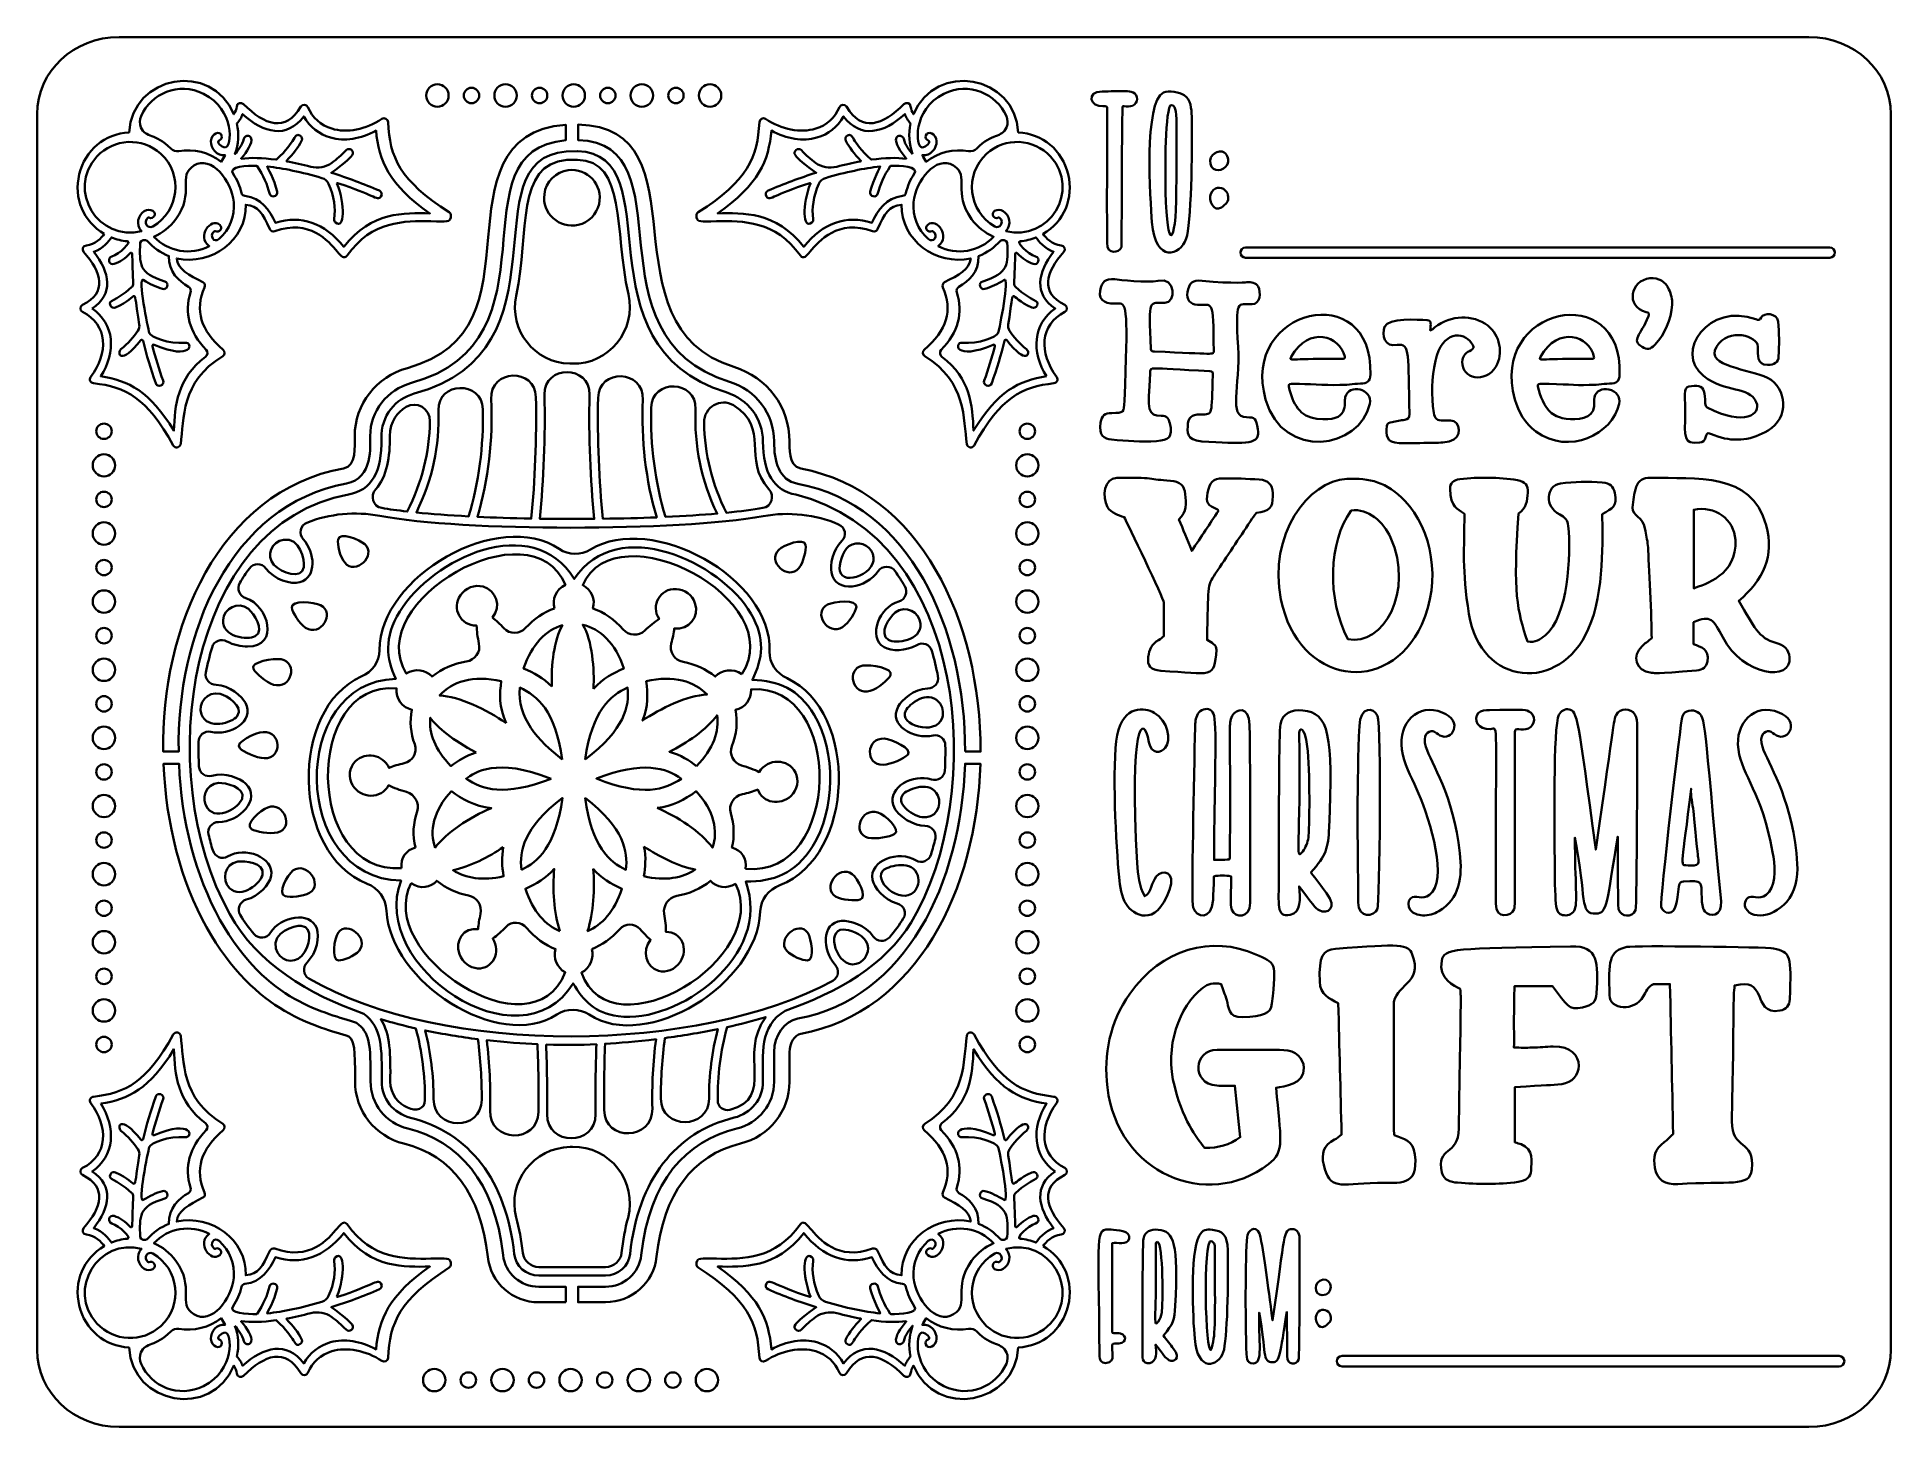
# Model space of a CAD drawing. Header units: inches. Extents: x 15.06 to 21.06, y -13.03 to -8.53.
import ezdxf

# ---------------------------------------------------------------- set-up
doc = ezdxf.new("R2010")
doc.units = ezdxf.units.IN
doc.header["$MEASUREMENT"] = 0
doc.layers.add('_U+0421_U+043B_U+043E_U+0439 1', color=7, linetype='Continuous')

# ---------------------------------------------------------------- blocks, each defined once
blk = doc.blocks.new('block 3')
at = {"layer": '_U+0421_U+043B_U+043E_U+0439 1', "color": 7, "lineweight": 35, "true_color": 0xffffff}
for points, knots in [([(15.2732, -9.1649), (15.2643, -9.1771), (15.2436, -9.2006), (15.2151, -9.2022), (15.2043, -9.2028), (15.1993, -9.2154), (15.2062, -9.2233), (15.2655, -9.291), (15.283, -9.3548), (15.2029, -9.3952), (15.1936, -9.3998), (15.1936, -9.4132), (15.2029, -9.4179), (15.2846, -9.459), (15.2875, -9.5506), (15.2288, -9.6288), (15.2265, -9.633), (15.2261, -9.6373), (15.2276, -9.641), (15.2295, -9.6452), (15.2334, -9.6481), (15.2379, -9.6486), (15.3424, -9.6603), (15.4111, -9.6947), (15.4965, -9.8498), (15.5024, -9.8605), (15.5187, -9.8576), (15.5204, -9.8454), (15.5314, -9.7642), (15.52, -9.6447), (15.6564, -9.5607), (15.6637, -9.5561), (15.6647, -9.5457), (15.658, -9.5401), (15.5848, -9.4781), (15.5651, -9.4121), (15.5978, -9.3382), (15.6005, -9.3321), (15.598, -9.3249), (15.5921, -9.3218), (15.5471, -9.298), (15.5104, -9.2803), (15.5075, -9.2443), (15.6196, -9.2686), (15.7337, -9.1856), (15.731, -9.0707), (15.7726, -9.0732), (15.7859, -9.0988), (15.8088, -9.1499), (15.8116, -9.156), (15.8186, -9.159), (15.8249, -9.1567), (15.9373, -9.1154), (15.9984, -9.188), (16.0277, -9.2229), (16.0381, -9.2353), (16.0498, -9.2489), (16.0587, -9.2354), (16.1396, -9.1212), (16.2452, -9.1229), (16.3299, -9.1243), (16.3848, -9.1251), (16.391, -9.1262), (16.3945, -9.1123), (16.396, -9.1063), (16.3951, -9.0986), (16.3895, -9.095), (16.2288, -8.9924), (16.1968, -8.9161), (16.1915, -8.803), (16.191, -8.7931), (16.18, -8.7875), (16.1718, -8.7929), (16.1718, -8.7929), (16.1718, -8.7929), (16.1718, -8.7929), (16.1193, -8.8275), (16.0585, -8.8392), (16.0093, -8.8242), (15.9735, -8.8134), (15.9468, -8.7893), (15.9321, -8.7546), (15.9283, -8.7458), (15.9155, -8.7433), (15.9094, -8.7531), (15.8598, -8.837), (15.7919, -8.8131), (15.7235, -8.7448), (15.716, -8.7373), (15.7031, -8.7417), (15.7018, -8.7522), (15.7008, -8.7609), (15.6977, -8.7694), (15.6928, -8.7777), (15.6207, -8.6046), (15.3632, -8.6509), (15.3535, -8.8366), (15.2742, -8.8408), (15.2111, -8.8936), (15.1922, -8.9721), (15.1734, -9.0497), (15.2052, -9.1248), (15.2732, -9.1649)], [0, 0, 0, 0, 1, 1, 1, 2, 2, 2, 3, 3, 3, 4, 4, 4, 5, 5, 5, 6, 6, 6, 7, 7, 7, 8, 8, 8, 9, 9, 9, 10, 10, 10, 11, 11, 11, 12, 12, 12, 13, 13, 13, 14, 14, 14, 15, 15, 15, 16, 16, 16, 17, 17, 17, 18, 18, 18, 19, 19, 19, 20, 20, 20, 21, 21, 21, 22, 22, 22, 23, 23, 23, 24, 24, 24, 25, 25, 25, 26, 26, 26, 27, 27, 27, 28, 28, 28, 29, 29, 29, 30, 30, 30, 31, 31, 31, 32, 32, 32, 33, 33, 33, 34, 34, 34, 34]), ([(15.6649, -8.8849), (15.6524, -8.8849), (15.6341, -8.8663), (15.6452, -8.8624), (15.6517, -8.86), (15.6552, -8.8527), (15.6529, -8.8462), (15.647, -8.8296), (15.6196, -8.8391), (15.6182, -8.8646), (15.6169, -8.8889), (15.6376, -8.9133), (15.6638, -8.9098), (15.6602, -8.9173), (15.656, -8.9245), (15.6512, -8.9314), (15.6125, -8.9012), (15.5629, -8.8887), (15.5143, -8.8968), (15.5046, -8.8984), (15.4948, -8.8952), (15.488, -8.8883), (15.4384, -8.8377), (15.407, -8.8551), (15.3918, -8.8204), (15.3866, -8.8085), (15.3867, -8.7951), (15.392, -8.7834), (15.4248, -8.7112), (15.5122, -8.6711), (15.5944, -8.7116), (15.6969, -8.7623), (15.6865, -8.8849), (15.6649, -8.8849)], [0, 0, 0, 0, 1, 1, 1, 2, 2, 2, 3, 3, 3, 4, 4, 4, 5, 5, 5, 6, 6, 6, 7, 7, 7, 8, 8, 8, 9, 9, 9, 10, 10, 10, 11, 11, 11, 11]), ([(15.7021, -8.8077), (15.7108, -8.7979), (15.7174, -8.7875), (15.7206, -8.7772), (15.7893, -8.8392), (15.8634, -8.858), (15.9188, -8.7849), (15.9387, -8.8193), (15.9685, -8.8429), (16.0051, -8.8533), (16.0506, -8.8663), (16.1027, -8.8581), (16.1527, -8.8304), (16.1608, -8.9287), (16.194, -9.0059), (16.3269, -9.0987), (16.2442, -9.0977), (16.1386, -9.0907), (16.0481, -9.2069), (15.9848, -9.1289), (15.9106, -9.1027), (15.8272, -9.1289), (15.8082, -9.0888), (15.7813, -9.0483), (15.7283, -9.0423), (15.7227, -9.0417), (15.7183, -9.0378), (15.7171, -9.0325), (15.7121, -9.0101), (15.703, -8.9894), (15.6901, -8.9708), (15.673, -8.9463), (15.7365, -8.944), (15.7663, -8.9448), (15.7669, -8.9448), (15.7675, -8.9452), (15.7678, -8.9456), (15.7882, -8.9767), (15.8012, -9.0055), (15.8077, -9.0337), (15.8115, -9.0504), (15.8363, -9.0442), (15.8325, -9.028), (15.8235, -8.9886), (15.8, -8.9477), (15.8, -8.9477), (15.8003, -8.9474), (15.8006, -8.9472), (15.8013, -8.9471), (15.8513, -8.9521), (15.9123, -8.965), (15.9776, -8.9844), (15.9873, -8.9873), (15.9952, -8.9942), (15.9992, -9.0035), (16.0167, -9.044), (16.0226, -9.0811), (16.0172, -9.117), (16.0165, -9.1217), (16.0181, -9.1259), (16.0216, -9.1287), (16.0509, -9.1521), (16.0535, -9.0705), (16.0262, -9.0022), (16.026, -9.0016), (16.0261, -9.0012), (16.0265, -9.0008), (16.0267, -9.0005), (16.0272, -9.0001), (16.028, -9.0003), (16.0874, -9.0201), (16.1195, -9.0341), (16.1367, -9.0416), (16.1559, -9.0499), (16.1624, -9.0527), (16.1686, -9.0442), (16.1734, -9.0376), (16.1709, -9.0282), (16.1634, -9.025), (16.1132, -9.0033), (16.0596, -8.9833), (16.0076, -8.9669), (16.0409, -8.9462), (16.0701, -8.9175), (16.0751, -8.9106), (16.0844, -8.8979), (16.0666, -8.8828), (16.0556, -8.8943), (16.0405, -8.9102), (16.0249, -8.9239), (16.0095, -8.9351), (15.9898, -8.9493), (15.9649, -8.9539), (15.9411, -8.9477), (15.9141, -8.9406), (15.888, -8.9348), (15.8637, -8.9303), (15.863, -8.9302), (15.8627, -8.9297), (15.8626, -8.9294), (15.8624, -8.9289), (15.8625, -8.9284), (15.8629, -8.9281), (15.8847, -8.9061), (15.9006, -8.8852), (15.9116, -8.864), (15.9149, -8.8576), (15.9126, -8.8502), (15.9061, -8.8469), (15.8859, -8.8364), (15.8963, -8.8639), (15.8301, -8.9243), (15.8298, -8.9246), (15.8293, -8.9247), (15.8289, -8.9247), (15.7846, -8.9186), (15.7468, -8.9176), (15.7164, -8.9218), (15.7164, -8.9218), (15.7159, -8.9205), (15.7159, -8.9205), (15.7355, -8.8994), (15.753, -8.8704), (15.7486, -8.8561), (15.7473, -8.8518), (15.7442, -8.8488), (15.7397, -8.8478), (15.7329, -8.8462), (15.726, -8.8504), (15.7244, -8.8572), (15.7194, -8.8782), (15.7055, -8.8954), (15.6957, -8.9068), (15.7074, -8.875), (15.7096, -8.8405), (15.7021, -8.8077)], [0, 0, 0, 0, 1, 1, 1, 2, 2, 2, 3, 3, 3, 4, 4, 4, 5, 5, 5, 6, 6, 6, 7, 7, 7, 8, 8, 8, 9, 9, 9, 10, 10, 10, 11, 11, 11, 12, 12, 12, 13, 13, 13, 14, 14, 14, 15, 15, 15, 16, 16, 16, 17, 17, 17, 18, 18, 18, 19, 19, 19, 20, 20, 20, 21, 21, 21, 22, 22, 22, 23, 23, 23, 24, 24, 24, 25, 25, 25, 26, 26, 26, 27, 27, 27, 28, 28, 28, 29, 29, 29, 30, 30, 30, 31, 31, 31, 32, 32, 32, 33, 33, 33, 34, 34, 34, 35, 35, 35, 36, 36, 36, 37, 37, 37, 38, 38, 38, 39, 39, 39, 40, 40, 40, 41, 41, 41, 42, 42, 42, 43, 43, 43, 44, 44, 44, 45, 45, 45, 45]), ([(15.4297, -9.141), (15.4142, -9.1498), (15.3969, -9.1269), (15.4142, -9.1135), (15.415, -9.1128), (15.4167, -9.1118), (15.4177, -9.1124), (15.4322, -9.1206), (15.4444, -9.0987), (15.43, -9.0906), (15.4212, -9.0856), (15.4114, -9.0858), (15.4025, -9.0912), (15.3831, -9.1028), (15.3729, -9.1361), (15.3937, -9.1558), (15.2557, -9.1929), (15.1488, -9.0234), (15.2489, -8.9147), (15.3037, -8.8552), (15.3966, -8.8513), (15.4561, -8.906), (15.5288, -8.9729), (15.5158, -9.092), (15.4297, -9.141)], [0, 0, 0, 0, 1, 1, 1, 2, 2, 2, 3, 3, 3, 4, 4, 4, 5, 5, 5, 6, 6, 6, 7, 7, 7, 8, 8, 8, 8]), ([(15.6287, -9.1574), (15.6296, -9.1567), (15.6313, -9.1556), (15.6324, -9.1563), (15.6385, -9.1597), (15.6462, -9.1575), (15.6497, -9.1515), (15.6527, -9.146), (15.6515, -9.1398), (15.6466, -9.1356), (15.6176, -9.1107), (15.5707, -9.1745), (15.6126, -9.2043), (15.5529, -9.2359), (15.48, -9.2237), (15.4337, -9.1741), (15.4615, -9.162), (15.4852, -9.1432), (15.5045, -9.1172), (15.5685, -9.0297), (15.508, -8.9783), (15.563, -8.944), (15.62, -8.9085), (15.6861, -8.9943), (15.6922, -9.0618), (15.6963, -9.1073), (15.6794, -9.1499), (15.6447, -9.1815), (15.6291, -9.1957), (15.6108, -9.1714), (15.6287, -9.1574)], [0, 0, 0, 0, 1, 1, 1, 2, 2, 2, 3, 3, 3, 4, 4, 4, 5, 5, 5, 6, 6, 6, 7, 7, 7, 8, 8, 8, 9, 9, 9, 10, 10, 10, 10]), ([(15.2339, -9.4066), (15.3043, -9.3596), (15.291, -9.2895), (15.2391, -9.223), (15.2684, -9.2127), (15.2882, -9.1881), (15.2963, -9.1763), (15.3126, -9.183), (15.3298, -9.1872), (15.3475, -9.1888), (15.3638, -9.1902), (15.3222, -9.2303), (15.2974, -9.2381), (15.2812, -9.2433), (15.2891, -9.2676), (15.305, -9.2624), (15.3232, -9.2567), (15.341, -9.2447), (15.3567, -9.2276), (15.3591, -9.2249), (15.3635, -9.2264), (15.3635, -9.2301), (15.3637, -9.2469), (15.366, -9.3047), (15.3668, -9.3252), (15.367, -9.3299), (15.3651, -9.3344), (15.3616, -9.3376), (15.3081, -9.3861), (15.2845, -9.3778), (15.2929, -9.397), (15.2957, -9.4034), (15.3032, -9.4064), (15.3097, -9.4036), (15.3901, -9.3682), (15.3635, -9.3223), (15.3861, -9.458), (15.3873, -9.4651), (15.3861, -9.4724), (15.3821, -9.4784), (15.3686, -9.499), (15.35, -9.5192), (15.3268, -9.5386), (15.3129, -9.5503), (15.3258, -9.5929), (15.3911, -9.5095), (15.3932, -9.5067), (15.3976, -9.5076), (15.3984, -9.511), (15.4096, -9.5572), (15.423, -9.6023), (15.4396, -9.6487), (15.4454, -9.6649), (15.4692, -9.6557), (15.4636, -9.6401), (15.4505, -9.6032), (15.4388, -9.5657), (15.4291, -9.5284), (15.4285, -9.5263), (15.4298, -9.5249), (15.4303, -9.5245), (15.4308, -9.524), (15.4325, -9.5228), (15.4348, -9.5238), (15.5602, -9.5778), (15.5614, -9.5156), (15.5348, -9.5173), (15.4816, -9.5219), (15.4228, -9.4995), (15.4186, -9.4855), (15.4145, -9.4719), (15.3806, -9.3021), (15.3992, -9.3142), (15.4204, -9.3275), (15.4408, -9.337), (15.4614, -9.3431), (15.4778, -9.348), (15.4845, -9.3234), (15.4687, -9.3187), (15.3831, -9.2931), (15.3872, -9.2621), (15.3892, -9.1938), (15.3895, -9.185), (15.4075, -9.1825), (15.4115, -9.1871), (15.4309, -9.2097), (15.4546, -9.2263), (15.4821, -9.2367), (15.4805, -9.29), (15.5152, -9.3181), (15.5458, -9.3367), (15.5518, -9.3403), (15.5544, -9.3477), (15.5522, -9.3546), (15.5311, -9.4209), (15.5481, -9.4833), (15.6027, -9.5401), (15.6091, -9.5467), (15.6078, -9.5572), (15.6009, -9.5626), (15.5074, -9.6341), (15.5023, -9.7197), (15.4983, -9.8019), (15.4208, -9.6749), (15.3517, -9.6396), (15.2618, -9.626), (15.3116, -9.5478), (15.3068, -9.4565), (15.2339, -9.4066)], [0, 0, 0, 0, 1, 1, 1, 2, 2, 2, 3, 3, 3, 4, 4, 4, 5, 5, 5, 6, 6, 6, 7, 7, 7, 8, 8, 8, 9, 9, 9, 10, 10, 10, 11, 11, 11, 12, 12, 12, 13, 13, 13, 14, 14, 14, 15, 15, 15, 16, 16, 16, 17, 17, 17, 18, 18, 18, 19, 19, 19, 20, 20, 20, 21, 21, 21, 22, 22, 22, 23, 23, 23, 24, 24, 24, 25, 25, 25, 26, 26, 26, 27, 27, 27, 28, 28, 28, 29, 29, 29, 30, 30, 30, 31, 31, 31, 32, 32, 32, 33, 33, 33, 34, 34, 34, 35, 35, 35, 36, 36, 36, 36])]:
    blk.add_open_spline(points, degree=3, knots=knots, dxfattribs=at)
blk = doc.blocks.new('block 4')
at = {"layer": '_U+0421_U+043B_U+043E_U+0439 1', "color": 7, "lineweight": 35, "true_color": 0xffffff}
for points, knots in [([(18.3926, -8.9721), (18.3736, -8.8936), (18.3106, -8.8408), (18.2312, -8.8366), (18.2216, -8.6509), (17.9641, -8.6046), (17.892, -8.7777), (17.887, -8.7694), (17.884, -8.7609), (17.8829, -8.7522), (17.8817, -8.7417), (17.8688, -8.7373), (17.8613, -8.7448), (17.7929, -8.8131), (17.7249, -8.837), (17.6754, -8.7531), (17.6693, -8.7433), (17.6564, -8.7458), (17.6527, -8.7546), (17.638, -8.7893), (17.6113, -8.8134), (17.5755, -8.8242), (17.5262, -8.8392), (17.4655, -8.8275), (17.413, -8.7929), (17.413, -8.7929), (17.413, -8.7929), (17.413, -8.7929), (17.4048, -8.7875), (17.3937, -8.7931), (17.3933, -8.803), (17.388, -8.9161), (17.3559, -8.9924), (17.1953, -9.095), (17.1897, -9.0986), (17.1887, -9.1063), (17.1903, -9.1123), (17.1938, -9.1262), (17.1999, -9.1251), (17.2548, -9.1243), (17.3396, -9.1229), (17.4452, -9.1212), (17.5261, -9.2354), (17.535, -9.2489), (17.5467, -9.2353), (17.557, -9.2229), (17.5864, -9.188), (17.6474, -9.1154), (17.7599, -9.1567), (17.7662, -9.159), (17.7732, -9.156), (17.7759, -9.1499), (17.7988, -9.0988), (17.8122, -9.0732), (17.8538, -9.0707), (17.8511, -9.1856), (17.9651, -9.2686), (18.0772, -9.2443), (18.0743, -9.2803), (18.0376, -9.298), (17.9927, -9.3218), (17.9868, -9.3249), (17.9843, -9.3321), (17.987, -9.3382), (18.0197, -9.4121), (18, -9.4781), (17.9268, -9.5401), (17.9201, -9.5457), (17.921, -9.5561), (17.9284, -9.5607), (18.0648, -9.6447), (18.0534, -9.7642), (18.0644, -9.8454), (18.0661, -9.8576), (18.0823, -9.8605), (18.0882, -9.8498), (18.1736, -9.6947), (18.2423, -9.6603), (18.3468, -9.6486), (18.3514, -9.6481), (18.3553, -9.6452), (18.3571, -9.641), (18.3587, -9.6373), (18.3583, -9.633), (18.356, -9.6288), (18.2973, -9.5506), (18.3001, -9.459), (18.3818, -9.4179), (18.3912, -9.4132), (18.3912, -9.3998), (18.3819, -9.3952), (18.3018, -9.3548), (18.3192, -9.291), (18.3786, -9.2233), (18.3855, -9.2154), (18.3804, -9.2028), (18.3697, -9.2022), (18.3412, -9.2006), (18.3204, -9.1771), (18.3115, -9.1649), (18.3796, -9.1248), (18.4114, -9.0497), (18.3926, -8.9721)], [0, 0, 0, 0, 1, 1, 1, 2, 2, 2, 3, 3, 3, 4, 4, 4, 5, 5, 5, 6, 6, 6, 7, 7, 7, 8, 8, 8, 9, 9, 9, 10, 10, 10, 11, 11, 11, 12, 12, 12, 13, 13, 13, 14, 14, 14, 15, 15, 15, 16, 16, 16, 17, 17, 17, 18, 18, 18, 19, 19, 19, 20, 20, 20, 21, 21, 21, 22, 22, 22, 23, 23, 23, 24, 24, 24, 25, 25, 25, 26, 26, 26, 27, 27, 27, 28, 28, 28, 29, 29, 29, 30, 30, 30, 31, 31, 31, 32, 32, 32, 33, 33, 33, 34, 34, 34, 34]), ([(17.9904, -8.7116), (18.0726, -8.6711), (18.16, -8.7112), (18.1928, -8.7834), (18.1981, -8.7951), (18.1981, -8.8085), (18.1929, -8.8204), (18.1778, -8.8551), (18.1464, -8.8377), (18.0968, -8.8883), (18.09, -8.8952), (18.0802, -8.8984), (18.0705, -8.8968), (18.0218, -8.8887), (17.9723, -8.9012), (17.9336, -8.9314), (17.9288, -8.9245), (17.9245, -8.9173), (17.921, -8.9098), (17.9472, -8.9133), (17.9679, -8.8889), (17.9666, -8.8646), (17.9652, -8.8391), (17.9378, -8.8296), (17.9319, -8.8462), (17.9296, -8.8527), (17.933, -8.86), (17.9396, -8.8624), (17.9507, -8.8663), (17.9324, -8.8849), (17.9199, -8.8849), (17.8983, -8.8849), (17.8879, -8.7623), (17.9904, -8.7116)], [0, 0, 0, 0, 1, 1, 1, 2, 2, 2, 3, 3, 3, 4, 4, 4, 5, 5, 5, 6, 6, 6, 7, 7, 7, 8, 8, 8, 9, 9, 9, 10, 10, 10, 11, 11, 11, 11]), ([(17.8891, -8.9068), (17.8793, -8.8954), (17.8654, -8.8782), (17.8604, -8.8572), (17.8587, -8.8504), (17.8518, -8.8462), (17.845, -8.8478), (17.8406, -8.8488), (17.8374, -8.8518), (17.8361, -8.8561), (17.8318, -8.8704), (17.8493, -8.8994), (17.8689, -8.9205), (17.8689, -8.9205), (17.8683, -8.9218), (17.8683, -8.9218), (17.838, -8.9176), (17.8001, -8.9186), (17.7559, -8.9247), (17.7554, -8.9247), (17.7549, -8.9246), (17.7546, -8.9243), (17.6884, -8.8639), (17.6989, -8.8364), (17.6787, -8.8469), (17.6722, -8.8502), (17.6699, -8.8576), (17.6732, -8.864), (17.6842, -8.8852), (17.7001, -8.9061), (17.7218, -8.9281), (17.7222, -8.9284), (17.7223, -8.9289), (17.7222, -8.9294), (17.7221, -8.9297), (17.7218, -8.9302), (17.7211, -8.9303), (17.6968, -8.9348), (17.6707, -8.9406), (17.6437, -8.9477), (17.6199, -8.9539), (17.595, -8.9493), (17.5753, -8.9351), (17.5598, -8.9239), (17.5443, -8.9102), (17.5292, -8.8943), (17.5182, -8.8828), (17.5004, -8.8979), (17.5097, -8.9106), (17.5146, -8.9175), (17.5439, -8.9462), (17.5771, -8.9669), (17.5252, -8.9833), (17.4716, -9.0033), (17.4214, -9.025), (17.4139, -9.0282), (17.4113, -9.0376), (17.4162, -9.0442), (17.4224, -9.0527), (17.4288, -9.0499), (17.448, -9.0416), (17.4653, -9.0341), (17.4974, -9.0201), (17.5568, -9.0003), (17.5576, -9.0001), (17.5581, -9.0005), (17.5583, -9.0008), (17.5587, -9.0012), (17.5588, -9.0016), (17.5586, -9.0022), (17.5313, -9.0705), (17.5339, -9.1521), (17.5632, -9.1287), (17.5667, -9.1259), (17.5683, -9.1217), (17.5676, -9.117), (17.5621, -9.0811), (17.568, -9.044), (17.5856, -9.0035), (17.5896, -8.9942), (17.5975, -8.9873), (17.6072, -8.9844), (17.6725, -8.965), (17.7335, -8.9521), (17.7835, -8.9471), (17.7842, -8.9472), (17.7845, -8.9474), (17.7847, -8.9477), (17.7847, -8.9477), (17.7613, -8.9886), (17.7522, -9.028), (17.7485, -9.0442), (17.7733, -9.0504), (17.7771, -9.0337), (17.7835, -9.0055), (17.7966, -8.9767), (17.8169, -8.9456), (17.8172, -8.9452), (17.8179, -8.9448), (17.8184, -8.9448), (17.8482, -8.944), (17.9117, -8.9463), (17.8947, -8.9708), (17.8818, -8.9894), (17.8727, -9.0101), (17.8677, -9.0325), (17.8665, -9.0378), (17.8621, -9.0417), (17.8565, -9.0423), (17.8035, -9.0483), (17.7765, -9.0888), (17.7575, -9.1289), (17.6742, -9.1027), (17.6, -9.1289), (17.5367, -9.2069), (17.4462, -9.0907), (17.3406, -9.0977), (17.2579, -9.0987), (17.3908, -9.0059), (17.424, -8.9287), (17.4321, -8.8304), (17.4821, -8.8581), (17.5342, -8.8663), (17.5796, -8.8533), (17.6163, -8.8429), (17.646, -8.8193), (17.666, -8.7849), (17.7213, -8.858), (17.7955, -8.8392), (17.8641, -8.7772), (17.8674, -8.7875), (17.874, -8.7979), (17.8827, -8.8077), (17.8751, -8.8405), (17.8774, -8.875), (17.8891, -8.9068)], [0, 0, 0, 0, 1, 1, 1, 2, 2, 2, 3, 3, 3, 4, 4, 4, 5, 5, 5, 6, 6, 6, 7, 7, 7, 8, 8, 8, 9, 9, 9, 10, 10, 10, 11, 11, 11, 12, 12, 12, 13, 13, 13, 14, 14, 14, 15, 15, 15, 16, 16, 16, 17, 17, 17, 18, 18, 18, 19, 19, 19, 20, 20, 20, 21, 21, 21, 22, 22, 22, 23, 23, 23, 24, 24, 24, 25, 25, 25, 26, 26, 26, 27, 27, 27, 28, 28, 28, 29, 29, 29, 30, 30, 30, 31, 31, 31, 32, 32, 32, 33, 33, 33, 34, 34, 34, 35, 35, 35, 36, 36, 36, 37, 37, 37, 38, 38, 38, 39, 39, 39, 40, 40, 40, 41, 41, 41, 42, 42, 42, 43, 43, 43, 44, 44, 44, 45, 45, 45, 45]), ([(18.1287, -8.906), (18.1882, -8.8513), (18.2811, -8.8552), (18.3359, -8.9147), (18.4359, -9.0234), (18.329, -9.1929), (18.1911, -9.1558), (18.2118, -9.1361), (18.2017, -9.1028), (18.1823, -9.0912), (18.1734, -9.0858), (18.1636, -9.0856), (18.1548, -9.0906), (18.1403, -9.0987), (18.1525, -9.1206), (18.167, -9.1124), (18.1681, -9.1118), (18.1697, -9.1128), (18.1706, -9.1135), (18.1878, -9.1269), (18.1706, -9.1498), (18.1551, -9.141), (18.0689, -9.092), (18.056, -8.9729), (18.1287, -8.906)], [0, 0, 0, 0, 1, 1, 1, 2, 2, 2, 3, 3, 3, 4, 4, 4, 5, 5, 5, 6, 6, 6, 7, 7, 7, 8, 8, 8, 8]), ([(17.9401, -9.1815), (17.9053, -9.1499), (17.8885, -9.1073), (17.8926, -9.0618), (17.8987, -8.9943), (17.9648, -8.9085), (18.0218, -8.944), (18.0767, -8.9783), (18.0163, -9.0297), (18.0803, -9.1172), (18.0995, -9.1432), (18.1232, -9.162), (18.1511, -9.1741), (18.1048, -9.2237), (18.0319, -9.2359), (17.9721, -9.2043), (18.014, -9.1745), (17.9672, -9.1107), (17.9381, -9.1356), (17.9332, -9.1398), (17.932, -9.146), (17.9351, -9.1515), (17.9385, -9.1575), (17.9463, -9.1597), (17.9523, -9.1563), (17.9535, -9.1556), (17.9552, -9.1567), (17.9561, -9.1574), (17.9739, -9.1714), (17.9557, -9.1957), (17.9401, -9.1815)], [0, 0, 0, 0, 1, 1, 1, 2, 2, 2, 3, 3, 3, 4, 4, 4, 5, 5, 5, 6, 6, 6, 7, 7, 7, 8, 8, 8, 9, 9, 9, 10, 10, 10, 10]), ([(18.323, -9.626), (18.2331, -9.6396), (18.1639, -9.6749), (18.0865, -9.8019), (18.0824, -9.7197), (18.0774, -9.6341), (17.9839, -9.5626), (17.9769, -9.5572), (17.9757, -9.5467), (17.982, -9.5401), (18.0367, -9.4833), (18.0537, -9.4209), (18.0325, -9.3546), (18.0303, -9.3477), (18.033, -9.3403), (18.039, -9.3367), (18.0696, -9.3181), (18.1042, -9.29), (18.1027, -9.2367), (18.1302, -9.2263), (18.1539, -9.2097), (18.1733, -9.1871), (18.1773, -9.1825), (18.1953, -9.185), (18.1956, -9.1938), (18.1976, -9.2621), (18.2017, -9.2931), (18.1161, -9.3187), (18.1003, -9.3234), (18.1069, -9.348), (18.1234, -9.3431), (18.144, -9.337), (18.1643, -9.3275), (18.1855, -9.3142), (18.2042, -9.3021), (18.1703, -9.4719), (18.1662, -9.4855), (18.1619, -9.4995), (18.1032, -9.5219), (18.05, -9.5173), (18.0234, -9.5156), (18.0246, -9.5778), (18.15, -9.5238), (18.1523, -9.5228), (18.154, -9.524), (18.1544, -9.5245), (18.155, -9.5249), (18.1562, -9.5263), (18.1557, -9.5284), (18.1459, -9.5657), (18.1343, -9.6032), (18.1211, -9.6401), (18.1155, -9.6557), (18.1393, -9.6649), (18.1451, -9.6487), (18.1617, -9.6023), (18.1752, -9.5572), (18.1864, -9.511), (18.1872, -9.5076), (18.1916, -9.5067), (18.1937, -9.5095), (18.259, -9.5929), (18.2719, -9.5503), (18.258, -9.5386), (18.2347, -9.5192), (18.2162, -9.499), (18.2026, -9.4784), (18.1987, -9.4724), (18.1975, -9.4651), (18.1987, -9.458), (18.2213, -9.3223), (18.1947, -9.3682), (18.2751, -9.4036), (18.2815, -9.4064), (18.2891, -9.4034), (18.2919, -9.397), (18.3003, -9.3778), (18.2766, -9.3861), (18.2231, -9.3376), (18.2197, -9.3344), (18.2178, -9.3299), (18.218, -9.3252), (18.2188, -9.3047), (18.2211, -9.2469), (18.2213, -9.2301), (18.2213, -9.2264), (18.2257, -9.2249), (18.2281, -9.2276), (18.2438, -9.2447), (18.2616, -9.2567), (18.2797, -9.2624), (18.2957, -9.2676), (18.3035, -9.2433), (18.2874, -9.2381), (18.2626, -9.2303), (18.221, -9.1902), (18.2373, -9.1888), (18.255, -9.1872), (18.2722, -9.183), (18.2885, -9.1763), (18.2966, -9.1881), (18.3163, -9.2127), (18.3457, -9.223), (18.2938, -9.2895), (18.2805, -9.3596), (18.3509, -9.4066), (18.2779, -9.4565), (18.2732, -9.5478), (18.323, -9.626)], [0, 0, 0, 0, 1, 1, 1, 2, 2, 2, 3, 3, 3, 4, 4, 4, 5, 5, 5, 6, 6, 6, 7, 7, 7, 8, 8, 8, 9, 9, 9, 10, 10, 10, 11, 11, 11, 12, 12, 12, 13, 13, 13, 14, 14, 14, 15, 15, 15, 16, 16, 16, 17, 17, 17, 18, 18, 18, 19, 19, 19, 20, 20, 20, 21, 21, 21, 22, 22, 22, 23, 23, 23, 24, 24, 24, 25, 25, 25, 26, 26, 26, 27, 27, 27, 28, 28, 28, 29, 29, 29, 30, 30, 30, 31, 31, 31, 32, 32, 32, 33, 33, 33, 34, 34, 34, 35, 35, 35, 36, 36, 36, 36])]:
    blk.add_open_spline(points, degree=3, knots=knots, dxfattribs=at)
blk = doc.blocks.new('block 2')
at = {"layer": '_U+0421_U+043B_U+043E_U+0439 1'}
for name in ['block 3', 'block 4']:
    blk.add_blockref(name, (0, 0), dxfattribs=at)
blk = doc.blocks.new('block 6')
at = {"layer": '_U+0421_U+043B_U+043E_U+0439 1', "color": 7, "lineweight": 35, "true_color": 0xffffff}
for points, knots in [([(15.1922, -12.6351), (15.2111, -12.7136), (15.2742, -12.7663), (15.3535, -12.7706), (15.3632, -12.9563), (15.6207, -13.0025), (15.6928, -12.8294), (15.6977, -12.8377), (15.7008, -12.8462), (15.7018, -12.8549), (15.7031, -12.8654), (15.716, -12.8698), (15.7235, -12.8624), (15.7919, -12.794), (15.8598, -12.7701), (15.9094, -12.854), (15.9155, -12.8638), (15.9283, -12.8614), (15.9321, -12.8525), (15.9468, -12.8178), (15.9735, -12.7937), (16.0093, -12.7829), (16.0585, -12.7679), (16.1193, -12.7797), (16.1718, -12.8142), (16.1718, -12.8142), (16.1718, -12.8142), (16.1718, -12.8142), (16.18, -12.8196), (16.191, -12.814), (16.1915, -12.8042), (16.1968, -12.691), (16.2288, -12.6148), (16.3895, -12.5121), (16.3951, -12.5086), (16.396, -12.5009), (16.3945, -12.4949), (16.391, -12.481), (16.3848, -12.482), (16.3299, -12.4828), (16.2452, -12.4843), (16.1396, -12.486), (16.0587, -12.3717), (16.0498, -12.3583), (16.0381, -12.3718), (16.0277, -12.3842), (15.9984, -12.4191), (15.9373, -12.4917), (15.8249, -12.4505), (15.8186, -12.4482), (15.8116, -12.4511), (15.8088, -12.4572), (15.7859, -12.5083), (15.7726, -12.534), (15.731, -12.5364), (15.7337, -12.4216), (15.6196, -12.3386), (15.5075, -12.3629), (15.5104, -12.3268), (15.5471, -12.3091), (15.5921, -12.2853), (15.598, -12.2822), (15.6005, -12.275), (15.5978, -12.2689), (15.5651, -12.1951), (15.5848, -12.129), (15.658, -12.0671), (15.6647, -12.0614), (15.6637, -12.051), (15.6564, -12.0465), (15.52, -11.9624), (15.5314, -11.843), (15.5204, -11.7617), (15.5187, -11.7495), (15.5024, -11.7466), (15.4965, -11.7573), (15.4111, -11.9124), (15.3424, -11.9468), (15.2379, -11.9585), (15.2334, -11.959), (15.2295, -11.962), (15.2276, -11.9662), (15.2261, -11.9698), (15.2265, -11.9741), (15.2288, -11.9783), (15.2875, -12.0565), (15.2846, -12.1481), (15.2029, -12.1892), (15.1936, -12.1939), (15.1936, -12.2073), (15.2029, -12.212), (15.283, -12.2523), (15.2655, -12.3161), (15.2062, -12.3838), (15.1993, -12.3917), (15.2043, -12.4044), (15.2151, -12.405), (15.2436, -12.4066), (15.2643, -12.43), (15.2732, -12.4423), (15.2052, -12.4824), (15.1734, -12.5574), (15.1922, -12.6351)], [0, 0, 0, 0, 1, 1, 1, 2, 2, 2, 3, 3, 3, 4, 4, 4, 5, 5, 5, 6, 6, 6, 7, 7, 7, 8, 8, 8, 9, 9, 9, 10, 10, 10, 11, 11, 11, 12, 12, 12, 13, 13, 13, 14, 14, 14, 15, 15, 15, 16, 16, 16, 17, 17, 17, 18, 18, 18, 19, 19, 19, 20, 20, 20, 21, 21, 21, 22, 22, 22, 23, 23, 23, 24, 24, 24, 25, 25, 25, 26, 26, 26, 27, 27, 27, 28, 28, 28, 29, 29, 29, 30, 30, 30, 31, 31, 31, 32, 32, 32, 33, 33, 33, 34, 34, 34, 34]), ([(15.2618, -11.9811), (15.3517, -11.9676), (15.4208, -11.9322), (15.4983, -11.8052), (15.5023, -11.8874), (15.5074, -11.973), (15.6009, -12.0446), (15.6078, -12.0499), (15.6091, -12.0605), (15.6027, -12.0671), (15.5481, -12.1238), (15.5311, -12.1862), (15.5522, -12.2526), (15.5544, -12.2594), (15.5518, -12.2668), (15.5458, -12.2704), (15.5152, -12.289), (15.4805, -12.3171), (15.4821, -12.3704), (15.4546, -12.3808), (15.4309, -12.3975), (15.4115, -12.42), (15.4075, -12.4246), (15.3895, -12.4221), (15.3892, -12.4133), (15.3872, -12.345), (15.3831, -12.314), (15.4687, -12.2884), (15.4845, -12.2837), (15.4778, -12.2592), (15.4614, -12.264), (15.4408, -12.2701), (15.4204, -12.2796), (15.3992, -12.293), (15.3806, -12.305), (15.4145, -12.1353), (15.4186, -12.1216), (15.4228, -12.1076), (15.4816, -12.0853), (15.5348, -12.0898), (15.5614, -12.0915), (15.5602, -12.0293), (15.4348, -12.0833), (15.4325, -12.0843), (15.4308, -12.0831), (15.4303, -12.0827), (15.4298, -12.0822), (15.4285, -12.0809), (15.4291, -12.0787), (15.4388, -12.0415), (15.4505, -12.0039), (15.4636, -11.967), (15.4692, -11.9514), (15.4454, -11.9423), (15.4396, -11.9584), (15.423, -12.0049), (15.4096, -12.0499), (15.3984, -12.0961), (15.3976, -12.0995), (15.3932, -12.1004), (15.3911, -12.0976), (15.3258, -12.0142), (15.3129, -12.0568), (15.3268, -12.0686), (15.35, -12.088), (15.3686, -12.1082), (15.3821, -12.1287), (15.3861, -12.1347), (15.3873, -12.1421), (15.3861, -12.1491), (15.3635, -12.2848), (15.3901, -12.2389), (15.3097, -12.2036), (15.3032, -12.2008), (15.2957, -12.2037), (15.2929, -12.2101), (15.2845, -12.2293), (15.3081, -12.221), (15.3616, -12.2696), (15.3651, -12.2727), (15.367, -12.2772), (15.3668, -12.2819), (15.366, -12.3024), (15.3637, -12.3602), (15.3635, -12.3771), (15.3635, -12.3807), (15.3591, -12.3823), (15.3567, -12.3796), (15.341, -12.3625), (15.3232, -12.3504), (15.305, -12.3447), (15.2891, -12.3396), (15.2812, -12.3639), (15.2974, -12.369), (15.3222, -12.3768), (15.3638, -12.4169), (15.3475, -12.4184), (15.3298, -12.4199), (15.3126, -12.4241), (15.2963, -12.4308), (15.2882, -12.419), (15.2684, -12.3945), (15.2391, -12.3841), (15.291, -12.3176), (15.3043, -12.2475), (15.2339, -12.2005), (15.3068, -12.1506), (15.3116, -12.0594), (15.2618, -11.9811)], [0, 0, 0, 0, 1, 1, 1, 2, 2, 2, 3, 3, 3, 4, 4, 4, 5, 5, 5, 6, 6, 6, 7, 7, 7, 8, 8, 8, 9, 9, 9, 10, 10, 10, 11, 11, 11, 12, 12, 12, 13, 13, 13, 14, 14, 14, 15, 15, 15, 16, 16, 16, 17, 17, 17, 18, 18, 18, 19, 19, 19, 20, 20, 20, 21, 21, 21, 22, 22, 22, 23, 23, 23, 24, 24, 24, 25, 25, 25, 26, 26, 26, 27, 27, 27, 28, 28, 28, 29, 29, 29, 30, 30, 30, 31, 31, 31, 32, 32, 32, 33, 33, 33, 34, 34, 34, 35, 35, 35, 36, 36, 36, 36]), ([(15.4561, -12.7011), (15.3966, -12.7558), (15.3037, -12.752), (15.2489, -12.6925), (15.1488, -12.5837), (15.2557, -12.4142), (15.3937, -12.4513), (15.3729, -12.471), (15.3831, -12.5044), (15.4025, -12.516), (15.4114, -12.5213), (15.4212, -12.5215), (15.43, -12.5166), (15.4444, -12.5084), (15.4322, -12.4866), (15.4177, -12.4947), (15.4167, -12.4953), (15.415, -12.4943), (15.4142, -12.4936), (15.3969, -12.4802), (15.4142, -12.4573), (15.4297, -12.4662), (15.5158, -12.5152), (15.5288, -12.6342), (15.4561, -12.7011)], [0, 0, 0, 0, 1, 1, 1, 2, 2, 2, 3, 3, 3, 4, 4, 4, 5, 5, 5, 6, 6, 6, 7, 7, 7, 8, 8, 8, 8]), ([(15.6447, -12.4256), (15.6794, -12.4573), (15.6963, -12.4998), (15.6922, -12.5454), (15.6861, -12.6128), (15.62, -12.6986), (15.563, -12.6631), (15.508, -12.6289), (15.5685, -12.5774), (15.5045, -12.4899), (15.4852, -12.4639), (15.4615, -12.4452), (15.4337, -12.433), (15.48, -12.3834), (15.5529, -12.3712), (15.6126, -12.4029), (15.5707, -12.4326), (15.6176, -12.4965), (15.6466, -12.4715), (15.6515, -12.4673), (15.6527, -12.4611), (15.6497, -12.4557), (15.6462, -12.4496), (15.6385, -12.4475), (15.6324, -12.4508), (15.6313, -12.4515), (15.6296, -12.4504), (15.6287, -12.4497), (15.6108, -12.4358), (15.6291, -12.4114), (15.6447, -12.4256)], [0, 0, 0, 0, 1, 1, 1, 2, 2, 2, 3, 3, 3, 4, 4, 4, 5, 5, 5, 6, 6, 6, 7, 7, 7, 8, 8, 8, 9, 9, 9, 10, 10, 10, 10]), ([(15.6957, -12.7003), (15.7055, -12.7117), (15.7194, -12.7289), (15.7244, -12.7499), (15.726, -12.7568), (15.7329, -12.761), (15.7397, -12.7594), (15.7442, -12.7583), (15.7473, -12.7554), (15.7486, -12.751), (15.753, -12.7367), (15.7355, -12.7078), (15.7159, -12.6866), (15.7159, -12.6866), (15.7164, -12.6853), (15.7164, -12.6853), (15.7468, -12.6895), (15.7846, -12.6886), (15.8289, -12.6825), (15.8293, -12.6825), (15.8298, -12.6825), (15.8301, -12.6828), (15.8963, -12.7432), (15.8859, -12.7708), (15.9061, -12.7602), (15.9126, -12.7569), (15.9149, -12.7495), (15.9116, -12.7431), (15.9006, -12.7219), (15.8847, -12.701), (15.8629, -12.679), (15.8625, -12.6787), (15.8624, -12.6782), (15.8626, -12.6778), (15.8627, -12.6774), (15.863, -12.677), (15.8637, -12.6768), (15.888, -12.6724), (15.9141, -12.6665), (15.9411, -12.6595), (15.9649, -12.6532), (15.9898, -12.6578), (16.0095, -12.672), (16.0249, -12.6832), (16.0405, -12.6969), (16.0556, -12.7128), (16.0666, -12.7243), (16.0844, -12.7092), (16.0751, -12.6965), (16.0701, -12.6897), (16.0409, -12.661), (16.0076, -12.6402), (16.0596, -12.6239), (16.1132, -12.6039), (16.1634, -12.5821), (16.1709, -12.5789), (16.1734, -12.5695), (16.1686, -12.5629), (16.1624, -12.5545), (16.1559, -12.5572), (16.1367, -12.5656), (16.1195, -12.5731), (16.0874, -12.587), (16.028, -12.6068), (16.0272, -12.607), (16.0267, -12.6066), (16.0265, -12.6064), (16.0261, -12.606), (16.026, -12.6055), (16.0262, -12.605), (16.0535, -12.5366), (16.0509, -12.455), (16.0216, -12.4784), (16.0181, -12.4812), (16.0165, -12.4855), (16.0172, -12.4901), (16.0226, -12.526), (16.0167, -12.5631), (15.9992, -12.6036), (15.9952, -12.6129), (15.9873, -12.6199), (15.9776, -12.6227), (15.9123, -12.6421), (15.8513, -12.655), (15.8013, -12.66), (15.8006, -12.66), (15.8003, -12.6597), (15.8, -12.6594), (15.8, -12.6594), (15.8235, -12.6186), (15.8325, -12.5791), (15.8363, -12.5629), (15.8115, -12.5568), (15.8077, -12.5734), (15.8012, -12.6016), (15.7882, -12.6304), (15.7678, -12.6615), (15.7675, -12.662), (15.7669, -12.6623), (15.7663, -12.6623), (15.7365, -12.6632), (15.673, -12.6609), (15.6901, -12.6364), (15.703, -12.6178), (15.7121, -12.597), (15.7171, -12.5746), (15.7183, -12.5693), (15.7227, -12.5654), (15.7283, -12.5648), (15.7813, -12.5588), (15.8082, -12.5183), (15.8272, -12.4782), (15.9106, -12.5044), (15.9848, -12.4782), (16.0481, -12.4002), (16.1386, -12.5164), (16.2442, -12.5094), (16.3269, -12.5085), (16.194, -12.6012), (16.1608, -12.6784), (16.1527, -12.7768), (16.1027, -12.749), (16.0506, -12.7408), (16.0051, -12.7538), (15.9685, -12.7643), (15.9387, -12.7878), (15.9188, -12.8222), (15.8634, -12.7491), (15.7893, -12.768), (15.7206, -12.8299), (15.7174, -12.8196), (15.7108, -12.8092), (15.7021, -12.7994), (15.7096, -12.7666), (15.7074, -12.7322), (15.6957, -12.7003)], [0, 0, 0, 0, 1, 1, 1, 2, 2, 2, 3, 3, 3, 4, 4, 4, 5, 5, 5, 6, 6, 6, 7, 7, 7, 8, 8, 8, 9, 9, 9, 10, 10, 10, 11, 11, 11, 12, 12, 12, 13, 13, 13, 14, 14, 14, 15, 15, 15, 16, 16, 16, 17, 17, 17, 18, 18, 18, 19, 19, 19, 20, 20, 20, 21, 21, 21, 22, 22, 22, 23, 23, 23, 24, 24, 24, 25, 25, 25, 26, 26, 26, 27, 27, 27, 28, 28, 28, 29, 29, 29, 30, 30, 30, 31, 31, 31, 32, 32, 32, 33, 33, 33, 34, 34, 34, 35, 35, 35, 36, 36, 36, 37, 37, 37, 38, 38, 38, 39, 39, 39, 40, 40, 40, 41, 41, 41, 42, 42, 42, 43, 43, 43, 44, 44, 44, 45, 45, 45, 45]), ([(15.5944, -12.8955), (15.5122, -12.9361), (15.4248, -12.8959), (15.392, -12.8237), (15.3867, -12.8121), (15.3866, -12.7986), (15.3918, -12.7868), (15.407, -12.7521), (15.4384, -12.7694), (15.488, -12.7189), (15.4948, -12.7119), (15.5046, -12.7087), (15.5143, -12.7103), (15.5629, -12.7184), (15.6125, -12.7059), (15.6512, -12.6757), (15.656, -12.6826), (15.6602, -12.6898), (15.6638, -12.6973), (15.6376, -12.6939), (15.6169, -12.7183), (15.6182, -12.7426), (15.6196, -12.768), (15.647, -12.7776), (15.6529, -12.761), (15.6552, -12.7544), (15.6517, -12.7471), (15.6452, -12.7448), (15.6341, -12.7408), (15.6524, -12.7223), (15.6649, -12.7223), (15.6865, -12.7223), (15.6969, -12.8449), (15.5944, -12.8955)], [0, 0, 0, 0, 1, 1, 1, 2, 2, 2, 3, 3, 3, 4, 4, 4, 5, 5, 5, 6, 6, 6, 7, 7, 7, 8, 8, 8, 9, 9, 9, 10, 10, 10, 11, 11, 11, 11])]:
    blk.add_open_spline(points, degree=3, knots=knots, dxfattribs=at)
blk = doc.blocks.new('block 7')
at = {"layer": '_U+0421_U+043B_U+043E_U+0439 1', "color": 7, "lineweight": 35, "true_color": 0xffffff}
for points, knots in [([(18.3115, -12.4423), (18.3204, -12.43), (18.3412, -12.4066), (18.3697, -12.405), (18.3804, -12.4044), (18.3855, -12.3917), (18.3786, -12.3838), (18.3192, -12.3161), (18.3018, -12.2523), (18.3819, -12.212), (18.3912, -12.2073), (18.3912, -12.1939), (18.3818, -12.1892), (18.3001, -12.1481), (18.2973, -12.0565), (18.356, -11.9783), (18.3583, -11.9741), (18.3587, -11.9698), (18.3571, -11.9662), (18.3553, -11.962), (18.3514, -11.959), (18.3468, -11.9585), (18.2423, -11.9468), (18.1736, -11.9124), (18.0882, -11.7573), (18.0823, -11.7466), (18.0661, -11.7495), (18.0644, -11.7617), (18.0534, -11.843), (18.0648, -11.9624), (17.9284, -12.0465), (17.921, -12.051), (17.9201, -12.0614), (17.9268, -12.0671), (18, -12.129), (18.0197, -12.1951), (17.987, -12.2689), (17.9843, -12.275), (17.9868, -12.2822), (17.9927, -12.2853), (18.0376, -12.3091), (18.0743, -12.3268), (18.0772, -12.3629), (17.9651, -12.3386), (17.8511, -12.4216), (17.8538, -12.5364), (17.8122, -12.534), (17.7988, -12.5083), (17.7759, -12.4572), (17.7732, -12.4511), (17.7662, -12.4482), (17.7599, -12.4505), (17.6474, -12.4917), (17.5864, -12.4191), (17.557, -12.3842), (17.5467, -12.3718), (17.535, -12.3583), (17.5261, -12.3717), (17.4452, -12.486), (17.3396, -12.4843), (17.2548, -12.4828), (17.1999, -12.482), (17.1938, -12.481), (17.1903, -12.4949), (17.1887, -12.5009), (17.1897, -12.5086), (17.1953, -12.5121), (17.3559, -12.6148), (17.388, -12.691), (17.3933, -12.8042), (17.3937, -12.814), (17.4048, -12.8196), (17.413, -12.8142), (17.413, -12.8142), (17.413, -12.8142), (17.413, -12.8142), (17.4655, -12.7797), (17.5262, -12.7679), (17.5755, -12.7829), (17.6113, -12.7937), (17.638, -12.8178), (17.6527, -12.8525), (17.6564, -12.8614), (17.6693, -12.8638), (17.6754, -12.854), (17.7249, -12.7701), (17.7929, -12.794), (17.8613, -12.8624), (17.8688, -12.8698), (17.8817, -12.8654), (17.8829, -12.8549), (17.884, -12.8462), (17.887, -12.8377), (17.892, -12.8294), (17.9641, -13.0025), (18.2216, -12.9563), (18.2312, -12.7706), (18.3106, -12.7663), (18.3736, -12.7136), (18.3926, -12.6351), (18.4114, -12.5574), (18.3796, -12.4824), (18.3115, -12.4423)], [0, 0, 0, 0, 1, 1, 1, 2, 2, 2, 3, 3, 3, 4, 4, 4, 5, 5, 5, 6, 6, 6, 7, 7, 7, 8, 8, 8, 9, 9, 9, 10, 10, 10, 11, 11, 11, 12, 12, 12, 13, 13, 13, 14, 14, 14, 15, 15, 15, 16, 16, 16, 17, 17, 17, 18, 18, 18, 19, 19, 19, 20, 20, 20, 21, 21, 21, 22, 22, 22, 23, 23, 23, 24, 24, 24, 25, 25, 25, 26, 26, 26, 27, 27, 27, 28, 28, 28, 29, 29, 29, 30, 30, 30, 31, 31, 31, 32, 32, 32, 33, 33, 33, 34, 34, 34, 34]), ([(18.3509, -12.2005), (18.2805, -12.2475), (18.2938, -12.3176), (18.3457, -12.3841), (18.3163, -12.3945), (18.2966, -12.419), (18.2885, -12.4308), (18.2722, -12.4241), (18.255, -12.4199), (18.2373, -12.4184), (18.221, -12.4169), (18.2626, -12.3768), (18.2874, -12.369), (18.3035, -12.3639), (18.2957, -12.3396), (18.2797, -12.3447), (18.2616, -12.3504), (18.2438, -12.3625), (18.2281, -12.3796), (18.2257, -12.3823), (18.2213, -12.3807), (18.2213, -12.3771), (18.2211, -12.3602), (18.2188, -12.3024), (18.218, -12.2819), (18.2178, -12.2772), (18.2197, -12.2727), (18.2231, -12.2696), (18.2766, -12.221), (18.3003, -12.2293), (18.2919, -12.2101), (18.2891, -12.2037), (18.2815, -12.2008), (18.2751, -12.2036), (18.1947, -12.2389), (18.2213, -12.2848), (18.1987, -12.1491), (18.1975, -12.1421), (18.1987, -12.1347), (18.2026, -12.1287), (18.2162, -12.1082), (18.2347, -12.088), (18.258, -12.0686), (18.2719, -12.0568), (18.259, -12.0142), (18.1937, -12.0976), (18.1916, -12.1004), (18.1872, -12.0995), (18.1864, -12.0961), (18.1752, -12.0499), (18.1617, -12.0049), (18.1451, -11.9584), (18.1393, -11.9423), (18.1155, -11.9514), (18.1211, -11.967), (18.1343, -12.0039), (18.1459, -12.0415), (18.1557, -12.0787), (18.1562, -12.0809), (18.155, -12.0822), (18.1544, -12.0827), (18.154, -12.0831), (18.1523, -12.0843), (18.15, -12.0833), (18.0246, -12.0293), (18.0234, -12.0915), (18.05, -12.0898), (18.1032, -12.0853), (18.1619, -12.1076), (18.1662, -12.1216), (18.1703, -12.1353), (18.2042, -12.305), (18.1855, -12.293), (18.1643, -12.2796), (18.144, -12.2701), (18.1234, -12.264), (18.1069, -12.2592), (18.1003, -12.2837), (18.1161, -12.2884), (18.2017, -12.314), (18.1976, -12.345), (18.1956, -12.4133), (18.1953, -12.4221), (18.1773, -12.4246), (18.1733, -12.42), (18.1539, -12.3975), (18.1302, -12.3808), (18.1027, -12.3704), (18.1042, -12.3171), (18.0696, -12.289), (18.039, -12.2704), (18.033, -12.2668), (18.0303, -12.2594), (18.0325, -12.2526), (18.0537, -12.1862), (18.0367, -12.1238), (17.982, -12.0671), (17.9757, -12.0605), (17.9769, -12.0499), (17.9839, -12.0446), (18.0774, -11.973), (18.0824, -11.8874), (18.0865, -11.8052), (18.1639, -11.9322), (18.2331, -11.9676), (18.323, -11.9811), (18.2732, -12.0594), (18.2779, -12.1506), (18.3509, -12.2005)], [0, 0, 0, 0, 1, 1, 1, 2, 2, 2, 3, 3, 3, 4, 4, 4, 5, 5, 5, 6, 6, 6, 7, 7, 7, 8, 8, 8, 9, 9, 9, 10, 10, 10, 11, 11, 11, 12, 12, 12, 13, 13, 13, 14, 14, 14, 15, 15, 15, 16, 16, 16, 17, 17, 17, 18, 18, 18, 19, 19, 19, 20, 20, 20, 21, 21, 21, 22, 22, 22, 23, 23, 23, 24, 24, 24, 25, 25, 25, 26, 26, 26, 27, 27, 27, 28, 28, 28, 29, 29, 29, 30, 30, 30, 31, 31, 31, 32, 32, 32, 33, 33, 33, 34, 34, 34, 35, 35, 35, 36, 36, 36, 36]), ([(17.8827, -12.7994), (17.874, -12.8092), (17.8674, -12.8196), (17.8641, -12.8299), (17.7955, -12.768), (17.7213, -12.7491), (17.666, -12.8222), (17.646, -12.7878), (17.6163, -12.7643), (17.5796, -12.7538), (17.5342, -12.7408), (17.4821, -12.749), (17.4321, -12.7768), (17.424, -12.6784), (17.3908, -12.6012), (17.2579, -12.5085), (17.3406, -12.5094), (17.4462, -12.5164), (17.5367, -12.4002), (17.6, -12.4782), (17.6742, -12.5044), (17.7575, -12.4782), (17.7765, -12.5183), (17.8035, -12.5588), (17.8565, -12.5648), (17.8621, -12.5654), (17.8665, -12.5693), (17.8677, -12.5746), (17.8727, -12.597), (17.8818, -12.6178), (17.8947, -12.6364), (17.9117, -12.6609), (17.8482, -12.6632), (17.8184, -12.6623), (17.8179, -12.6623), (17.8172, -12.662), (17.8169, -12.6615), (17.7966, -12.6304), (17.7835, -12.6016), (17.7771, -12.5734), (17.7733, -12.5568), (17.7485, -12.5629), (17.7522, -12.5791), (17.7613, -12.6186), (17.7847, -12.6594), (17.7847, -12.6594), (17.7845, -12.6597), (17.7842, -12.66), (17.7835, -12.66), (17.7335, -12.655), (17.6725, -12.6421), (17.6072, -12.6227), (17.5975, -12.6199), (17.5896, -12.6129), (17.5856, -12.6036), (17.568, -12.5631), (17.5621, -12.526), (17.5676, -12.4901), (17.5683, -12.4855), (17.5667, -12.4812), (17.5632, -12.4784), (17.5339, -12.455), (17.5313, -12.5366), (17.5586, -12.605), (17.5588, -12.6055), (17.5587, -12.606), (17.5583, -12.6064), (17.5581, -12.6066), (17.5576, -12.607), (17.5568, -12.6068), (17.4974, -12.587), (17.4653, -12.5731), (17.448, -12.5656), (17.4288, -12.5572), (17.4224, -12.5545), (17.4162, -12.5629), (17.4113, -12.5695), (17.4139, -12.5789), (17.4214, -12.5821), (17.4716, -12.6039), (17.5252, -12.6239), (17.5771, -12.6402), (17.5439, -12.661), (17.5146, -12.6897), (17.5097, -12.6965), (17.5004, -12.7092), (17.5182, -12.7243), (17.5292, -12.7128), (17.5443, -12.6969), (17.5598, -12.6832), (17.5753, -12.672), (17.595, -12.6578), (17.6199, -12.6532), (17.6437, -12.6595), (17.6707, -12.6665), (17.6968, -12.6724), (17.7211, -12.6768), (17.7218, -12.677), (17.7221, -12.6774), (17.7222, -12.6778), (17.7223, -12.6782), (17.7222, -12.6787), (17.7218, -12.679), (17.7001, -12.701), (17.6842, -12.7219), (17.6732, -12.7431), (17.6699, -12.7495), (17.6722, -12.7569), (17.6787, -12.7602), (17.6989, -12.7708), (17.6884, -12.7432), (17.7546, -12.6828), (17.7549, -12.6825), (17.7554, -12.6825), (17.7559, -12.6825), (17.8001, -12.6886), (17.838, -12.6895), (17.8683, -12.6853), (17.8683, -12.6853), (17.8689, -12.6866), (17.8689, -12.6866), (17.8493, -12.7078), (17.8318, -12.7367), (17.8361, -12.751), (17.8374, -12.7554), (17.8406, -12.7583), (17.845, -12.7594), (17.8518, -12.761), (17.8587, -12.7568), (17.8604, -12.7499), (17.8654, -12.7289), (17.8793, -12.7117), (17.8891, -12.7003), (17.8774, -12.7322), (17.8751, -12.7666), (17.8827, -12.7994)], [0, 0, 0, 0, 1, 1, 1, 2, 2, 2, 3, 3, 3, 4, 4, 4, 5, 5, 5, 6, 6, 6, 7, 7, 7, 8, 8, 8, 9, 9, 9, 10, 10, 10, 11, 11, 11, 12, 12, 12, 13, 13, 13, 14, 14, 14, 15, 15, 15, 16, 16, 16, 17, 17, 17, 18, 18, 18, 19, 19, 19, 20, 20, 20, 21, 21, 21, 22, 22, 22, 23, 23, 23, 24, 24, 24, 25, 25, 25, 26, 26, 26, 27, 27, 27, 28, 28, 28, 29, 29, 29, 30, 30, 30, 31, 31, 31, 32, 32, 32, 33, 33, 33, 34, 34, 34, 35, 35, 35, 36, 36, 36, 37, 37, 37, 38, 38, 38, 39, 39, 39, 40, 40, 40, 41, 41, 41, 42, 42, 42, 43, 43, 43, 44, 44, 44, 45, 45, 45, 45]), ([(17.9561, -12.4497), (17.9552, -12.4504), (17.9535, -12.4515), (17.9523, -12.4508), (17.9463, -12.4475), (17.9385, -12.4496), (17.9351, -12.4557), (17.932, -12.4611), (17.9332, -12.4673), (17.9381, -12.4715), (17.9672, -12.4965), (18.014, -12.4326), (17.9721, -12.4029), (18.0319, -12.3712), (18.1048, -12.3834), (18.1511, -12.433), (18.1232, -12.4452), (18.0995, -12.4639), (18.0803, -12.4899), (18.0163, -12.5774), (18.0767, -12.6289), (18.0218, -12.6631), (17.9648, -12.6986), (17.8987, -12.6128), (17.8926, -12.5454), (17.8885, -12.4998), (17.9053, -12.4573), (17.9401, -12.4256), (17.9557, -12.4114), (17.9739, -12.4358), (17.9561, -12.4497)], [0, 0, 0, 0, 1, 1, 1, 2, 2, 2, 3, 3, 3, 4, 4, 4, 5, 5, 5, 6, 6, 6, 7, 7, 7, 8, 8, 8, 9, 9, 9, 10, 10, 10, 10]), ([(18.1551, -12.4662), (18.1706, -12.4573), (18.1878, -12.4802), (18.1706, -12.4936), (18.1697, -12.4943), (18.1681, -12.4953), (18.167, -12.4947), (18.1525, -12.4866), (18.1403, -12.5084), (18.1548, -12.5166), (18.1636, -12.5215), (18.1734, -12.5213), (18.1823, -12.516), (18.2017, -12.5044), (18.2118, -12.471), (18.1911, -12.4513), (18.329, -12.4142), (18.4359, -12.5837), (18.3359, -12.6925), (18.2811, -12.752), (18.1882, -12.7558), (18.1287, -12.7011), (18.056, -12.6342), (18.0689, -12.5152), (18.1551, -12.4662)], [0, 0, 0, 0, 1, 1, 1, 2, 2, 2, 3, 3, 3, 4, 4, 4, 5, 5, 5, 6, 6, 6, 7, 7, 7, 8, 8, 8, 8]), ([(17.9199, -12.7223), (17.9324, -12.7223), (17.9507, -12.7408), (17.9396, -12.7448), (17.933, -12.7471), (17.9296, -12.7544), (17.9319, -12.761), (17.9378, -12.7776), (17.9652, -12.768), (17.9666, -12.7426), (17.9679, -12.7183), (17.9472, -12.6939), (17.921, -12.6973), (17.9245, -12.6898), (17.9288, -12.6826), (17.9336, -12.6757), (17.9723, -12.7059), (18.0218, -12.7184), (18.0705, -12.7103), (18.0802, -12.7087), (18.09, -12.7119), (18.0968, -12.7189), (18.1464, -12.7694), (18.1778, -12.7521), (18.1929, -12.7868), (18.1981, -12.7986), (18.1981, -12.8121), (18.1928, -12.8237), (18.16, -12.8959), (18.0726, -12.9361), (17.9904, -12.8955), (17.8879, -12.8449), (17.8983, -12.7223), (17.9199, -12.7223)], [0, 0, 0, 0, 1, 1, 1, 2, 2, 2, 3, 3, 3, 4, 4, 4, 5, 5, 5, 6, 6, 6, 7, 7, 7, 8, 8, 8, 9, 9, 9, 10, 10, 10, 11, 11, 11, 11])]:
    blk.add_open_spline(points, degree=3, knots=knots, dxfattribs=at)
blk = doc.blocks.new('block 5')
at = {"layer": '_U+0421_U+043B_U+043E_U+0439 1'}
for name in ['block 6', 'block 7']:
    blk.add_blockref(name, (0, 0), dxfattribs=at)
blk = doc.blocks.new('block 8')
at = {"layer": '_U+0421_U+043B_U+043E_U+0439 1', "color": 7, "lineweight": 35, "true_color": 0xffffff}
for points in [[(16.3048, -12.876), (16.3048, -12.8559), (16.3211, -12.8397), (16.3411, -12.8397), (16.3612, -12.8397), (16.3775, -12.8559), (16.3775, -12.876), (16.3775, -12.896), (16.3612, -12.9123), (16.3411, -12.9123), (16.3211, -12.9123), (16.3048, -12.896), (16.3048, -12.876)], [(16.5254, -12.876), (16.5254, -12.8559), (16.5417, -12.8397), (16.5618, -12.8397), (16.5818, -12.8397), (16.5981, -12.8559), (16.5981, -12.876), (16.5981, -12.896), (16.5818, -12.9123), (16.5618, -12.9123), (16.5417, -12.9123), (16.5254, -12.896), (16.5254, -12.876)], [(16.746, -12.876), (16.746, -12.8559), (16.7623, -12.8397), (16.7824, -12.8397), (16.8024, -12.8397), (16.8187, -12.8559), (16.8187, -12.876), (16.8187, -12.896), (16.8024, -12.9123), (16.7824, -12.9123), (16.7623, -12.9123), (16.746, -12.896), (16.746, -12.876)], [(16.9667, -12.876), (16.9667, -12.8559), (16.9829, -12.8397), (17.003, -12.8397), (17.023, -12.8397), (17.0393, -12.8559), (17.0393, -12.876), (17.0393, -12.896), (17.023, -12.9123), (17.003, -12.9123), (16.9829, -12.9123), (16.9667, -12.896), (16.9667, -12.876)], [(17.1873, -12.876), (17.1873, -12.8559), (17.2035, -12.8397), (17.2236, -12.8397), (17.2436, -12.8397), (17.2599, -12.8559), (17.2599, -12.876), (17.2599, -12.896), (17.2436, -12.9123), (17.2236, -12.9123), (17.2035, -12.9123), (17.1873, -12.896), (17.1873, -12.876)], [(16.4265, -12.876), (16.4265, -12.8622), (16.4377, -12.8511), (16.4515, -12.8511), (16.4652, -12.8511), (16.4764, -12.8622), (16.4764, -12.876), (16.4764, -12.8897), (16.4652, -12.9009), (16.4515, -12.9009), (16.4377, -12.9009), (16.4265, -12.8897), (16.4265, -12.876)], [(16.6471, -12.876), (16.6471, -12.8622), (16.6583, -12.8511), (16.6721, -12.8511), (16.6858, -12.8511), (16.697, -12.8622), (16.697, -12.876), (16.697, -12.8897), (16.6858, -12.9009), (16.6721, -12.9009), (16.6583, -12.9009), (16.6471, -12.8897), (16.6471, -12.876)], [(16.8678, -12.876), (16.8678, -12.8622), (16.8789, -12.8511), (16.8927, -12.8511), (16.9064, -12.8511), (16.9176, -12.8622), (16.9176, -12.876), (16.9176, -12.8897), (16.9064, -12.9009), (16.8927, -12.9009), (16.8789, -12.9009), (16.8678, -12.8897), (16.8678, -12.876)], [(17.0884, -12.876), (17.0884, -12.8622), (17.0995, -12.8511), (17.1133, -12.8511), (17.127, -12.8511), (17.1382, -12.8622), (17.1382, -12.876), (17.1382, -12.8897), (17.127, -12.9009), (17.1133, -12.9009), (17.0995, -12.9009), (17.0884, -12.8897), (17.0884, -12.876)]]:
    blk.add_open_spline(points, degree=3, knots=[0, 0, 0, 0, 1, 1, 1, 2, 2, 2, 3, 3, 3, 4, 4, 4, 4], dxfattribs=at)
blk = doc.blocks.new('block 9')
at = {"layer": '_U+0421_U+043B_U+043E_U+0439 1', "color": 7, "lineweight": 35, "true_color": 0xffffff}
for points in [[(16.3149, -8.7171), (16.3149, -8.697), (16.3311, -8.6807), (16.3512, -8.6807), (16.3712, -8.6807), (16.3875, -8.697), (16.3875, -8.7171), (16.3875, -8.7371), (16.3712, -8.7534), (16.3512, -8.7534), (16.3311, -8.7534), (16.3149, -8.7371), (16.3149, -8.7171)], [(16.4366, -8.7171), (16.4366, -8.7033), (16.4477, -8.6921), (16.4615, -8.6921), (16.4752, -8.6921), (16.4864, -8.7033), (16.4864, -8.7171), (16.4864, -8.7308), (16.4752, -8.742), (16.4615, -8.742), (16.4477, -8.742), (16.4366, -8.7308), (16.4366, -8.7171)], [(16.5355, -8.7171), (16.5355, -8.697), (16.5517, -8.6807), (16.5718, -8.6807), (16.5918, -8.6807), (16.6081, -8.697), (16.6081, -8.7171), (16.6081, -8.7371), (16.5918, -8.7534), (16.5718, -8.7534), (16.5517, -8.7534), (16.5355, -8.7371), (16.5355, -8.7171)], [(16.6572, -8.7171), (16.6572, -8.7033), (16.6683, -8.6921), (16.6821, -8.6921), (16.6958, -8.6921), (16.707, -8.7033), (16.707, -8.7171), (16.707, -8.7308), (16.6958, -8.742), (16.6821, -8.742), (16.6683, -8.742), (16.6572, -8.7308), (16.6572, -8.7171)], [(16.7561, -8.7171), (16.7561, -8.697), (16.7723, -8.6807), (16.7924, -8.6807), (16.8124, -8.6807), (16.8287, -8.697), (16.8287, -8.7171), (16.8287, -8.7371), (16.8124, -8.7534), (16.7924, -8.7534), (16.7723, -8.7534), (16.7561, -8.7371), (16.7561, -8.7171)], [(16.8778, -8.7171), (16.8778, -8.7033), (16.8889, -8.6921), (16.9027, -8.6921), (16.9164, -8.6921), (16.9276, -8.7033), (16.9276, -8.7171), (16.9276, -8.7308), (16.9164, -8.742), (16.9027, -8.742), (16.8889, -8.742), (16.8778, -8.7308), (16.8778, -8.7171)], [(16.9767, -8.7171), (16.9767, -8.697), (16.9929, -8.6807), (17.013, -8.6807), (17.033, -8.6807), (17.0493, -8.697), (17.0493, -8.7171), (17.0493, -8.7371), (17.033, -8.7534), (17.013, -8.7534), (16.9929, -8.7534), (16.9767, -8.7371), (16.9767, -8.7171)], [(17.0984, -8.7171), (17.0984, -8.7033), (17.1095, -8.6921), (17.1233, -8.6921), (17.137, -8.6921), (17.1482, -8.7033), (17.1482, -8.7171), (17.1482, -8.7308), (17.137, -8.742), (17.1233, -8.742), (17.1095, -8.742), (17.0984, -8.7308), (17.0984, -8.7171)], [(17.1973, -8.7171), (17.1973, -8.697), (17.2135, -8.6807), (17.2336, -8.6807), (17.2536, -8.6807), (17.2699, -8.697), (17.2699, -8.7171), (17.2699, -8.7371), (17.2536, -8.7534), (17.2336, -8.7534), (17.2135, -8.7534), (17.1973, -8.7371), (17.1973, -8.7171)]]:
    blk.add_open_spline(points, degree=3, knots=[0, 0, 0, 0, 1, 1, 1, 2, 2, 2, 3, 3, 3, 4, 4, 4, 4], dxfattribs=at)
blk = doc.blocks.new('block 11')
at = {"layer": '_U+0421_U+043B_U+043E_U+0439 1', "color": 7, "lineweight": 35, "true_color": 0xffffff}
for points, knots in [([(19.3707, -9.6207), (19.37, -9.6426), (19.3609, -9.6488), (19.3383, -9.6498), (19.3146, -9.6508), (19.2911, -9.6547), (19.2717, -9.654), (19.2191, -9.6559), (19.1711, -9.6498), (19.1229, -9.6507), (19.1124, -9.6509), (19.104, -9.6494), (19.1064, -9.6596), (19.1199, -9.7161), (19.1424, -9.7572), (19.198, -9.7638), (19.306, -9.7765), (19.285, -9.7123), (19.2893, -9.6941), (19.3003, -9.6478), (19.3796, -9.6668), (19.3692, -9.7149), (19.3376, -9.8613), (19.0889, -9.9014), (19.0319, -9.7011), (18.9476, -9.4047), (19.3816, -9.3054), (19.3707, -9.6207)], [0, 0, 0, 0, 1, 1, 1, 2, 2, 2, 3, 3, 3, 4, 4, 4, 5, 5, 5, 6, 6, 6, 7, 7, 7, 8, 8, 8, 9, 9, 9, 9]), ([(19.2876, -9.5618), (19.273, -9.4968), (19.1723, -9.4597), (19.1143, -9.5636), (19.1056, -9.5793), (19.122, -9.5666), (19.2792, -9.57), (19.2844, -9.5698), (19.2895, -9.57), (19.2876, -9.5618)], [0, 0, 0, 0, 1, 1, 1, 2, 2, 2, 3, 3, 3, 3])]:
    blk.add_open_spline(points, degree=3, knots=knots, dxfattribs=at)
blk = doc.blocks.new('block 12')
at = {"layer": '_U+0421_U+043B_U+043E_U+0439 1', "color": 7, "lineweight": 35, "true_color": 0xffffff}
for points, knots in [([(20.1775, -9.6207), (20.1768, -9.6426), (20.1677, -9.6488), (20.1451, -9.6498), (20.1214, -9.6508), (20.0979, -9.6547), (20.0785, -9.654), (20.0282, -9.6559), (20.0051, -9.6508), (19.9203, -9.6508), (19.9143, -9.6509), (19.9118, -9.6535), (19.9133, -9.6596), (19.9203, -9.6894), (19.9326, -9.7248), (19.9572, -9.745), (19.9706, -9.7559), (19.9876, -9.7618), (20.0049, -9.7638), (20.0386, -9.7678), (20.0929, -9.7654), (20.0947, -9.7227), (20.0951, -9.7147), (20.0942, -9.702), (20.0961, -9.6941), (20.1012, -9.6725), (20.1207, -9.6646), (20.1427, -9.6688), (20.1659, -9.6733), (20.1808, -9.693), (20.1761, -9.7149), (20.1548, -9.8135), (20.014, -9.8839), (19.9065, -9.8046), (19.8708, -9.7782), (19.8504, -9.7422), (19.8387, -9.7011), (19.7536, -9.4018), (20.1883, -9.309), (20.1775, -9.6207)], [0, 0, 0, 0, 1, 1, 1, 2, 2, 2, 3, 3, 3, 4, 4, 4, 5, 5, 5, 6, 6, 6, 7, 7, 7, 8, 8, 8, 9, 9, 9, 10, 10, 10, 11, 11, 11, 12, 12, 12, 13, 13, 13, 13]), ([(20.0945, -9.5618), (20.0798, -9.4968), (19.9792, -9.4597), (19.9211, -9.5636), (19.9124, -9.5793), (19.9288, -9.5666), (20.086, -9.57), (20.0912, -9.5698), (20.0963, -9.57), (20.0945, -9.5618)], [0, 0, 0, 0, 1, 1, 1, 2, 2, 2, 3, 3, 3, 3])]:
    blk.add_open_spline(points, degree=3, knots=knots, dxfattribs=at)
blk = doc.blocks.new('block 10')
at = {"layer": '_U+0421_U+043B_U+043E_U+0439 1', "color": 7, "lineweight": 35, "true_color": 0xffffff}
for points, knots in [([(19.0076, -9.3356), (19.0171, -9.354), (19.0153, -9.3929), (18.9878, -9.3931), (18.9411, -9.3933), (18.9337, -9.3734), (18.9427, -9.5302), (18.9502, -9.6608), (18.9088, -9.7581), (18.9704, -9.7587), (18.9973, -9.7589), (19.0014, -9.763), (19.0067, -9.7968), (19.0148, -9.8495), (18.9725, -9.8435), (18.8479, -9.8387), (18.7802, -9.8361), (18.7782, -9.8195), (18.7795, -9.7884), (18.7808, -9.7589), (18.7907, -9.7496), (18.8207, -9.7496), (18.8642, -9.7495), (18.8548, -9.7541), (18.8614, -9.6213), (18.8617, -9.6143), (18.8604, -9.6099), (18.8515, -9.6094), (18.6406, -9.5993), (18.66, -9.5928), (18.6583, -9.6174), (18.6498, -9.7397), (18.6501, -9.7526), (18.6935, -9.7541), (18.7118, -9.7547), (18.7175, -9.7602), (18.7218, -9.7783), (18.7322, -9.823), (18.7186, -9.8333), (18.6785, -9.8359), (18.6297, -9.8391), (18.5814, -9.8359), (18.5332, -9.8305), (18.5093, -9.8279), (18.4908, -9.82), (18.4976, -9.776), (18.5012, -9.7528), (18.5103, -9.7452), (18.5343, -9.745), (18.5731, -9.7446), (18.5728, -9.7443), (18.5745, -9.7054), (18.5874, -9.4193), (18.5825, -9.3879), (18.5562, -9.3903), (18.5191, -9.3936), (18.4899, -9.3852), (18.4964, -9.349), (18.5018, -9.3192), (18.5124, -9.3089), (18.5432, -9.3121), (18.5571, -9.3135), (18.6484, -9.3241), (18.6838, -9.3167), (18.7428, -9.305), (18.7414, -9.3879), (18.7058, -9.3884), (18.6563, -9.3891), (18.6517, -9.3671), (18.6607, -9.5377), (18.6611, -9.5453), (18.6658, -9.5459), (18.6718, -9.5461), (18.8678, -9.5532), (18.8637, -9.5579), (18.8637, -9.544), (18.863, -9.3674), (18.8603, -9.3979), (18.8114, -9.3948), (18.7877, -9.3934), (18.7748, -9.3771), (18.7789, -9.3542), (18.7843, -9.3237), (18.7949, -9.3133), (18.8263, -9.3167), (18.9294, -9.3278), (18.9785, -9.3211), (18.9704, -9.321), (18.9848, -9.3212), (19.0008, -9.3224), (19.0076, -9.3356)], [0, 0, 0, 0, 1, 1, 1, 2, 2, 2, 3, 3, 3, 4, 4, 4, 5, 5, 5, 6, 6, 6, 7, 7, 7, 8, 8, 8, 9, 9, 9, 10, 10, 10, 11, 11, 11, 12, 12, 12, 13, 13, 13, 14, 14, 14, 15, 15, 15, 16, 16, 16, 17, 17, 17, 18, 18, 18, 19, 19, 19, 20, 20, 20, 21, 21, 21, 22, 22, 22, 23, 23, 23, 24, 24, 24, 25, 25, 25, 26, 26, 26, 27, 27, 27, 28, 28, 28, 29, 29, 29, 30, 30, 30, 30]), ([(20.2753, -9.3089), (20.214, -9.3141), (20.1943, -9.4013), (20.2638, -9.418), (20.2732, -9.4202), (20.2738, -9.4242), (20.2708, -9.4319), (20.2461, -9.4945), (20.2127, -9.5073), (20.2508, -9.5312), (20.2656, -9.5406), (20.2774, -9.5395), (20.2912, -9.5247), (20.3255, -9.4878), (20.3437, -9.4438), (20.3474, -9.394), (20.348, -9.3766), (20.3444, -9.3603), (20.3372, -9.3446), (20.3253, -9.319), (20.3039, -9.3065), (20.2753, -9.3089)], [0, 0, 0, 0, 1, 1, 1, 2, 2, 2, 3, 3, 3, 4, 4, 4, 5, 5, 5, 6, 6, 6, 7, 7, 7, 7]), ([(20.6562, -9.6311), (20.6006, -9.6025), (20.4521, -9.5948), (20.4909, -9.5311), (20.5316, -9.4641), (20.625, -9.498), (20.6253, -9.5292), (20.6255, -9.5583), (20.6206, -9.5889), (20.6561, -9.5894), (20.678, -9.5896), (20.6915, -9.5806), (20.6922, -9.5617), (20.6937, -9.5242), (20.6944, -9.4865), (20.6903, -9.449), (20.6872, -9.4204), (20.6435, -9.4186), (20.6355, -9.436), (20.6311, -9.4457), (20.6262, -9.444), (20.6184, -9.4411), (20.4671, -9.3854), (20.351, -9.5475), (20.4494, -9.6251), (20.5222, -9.6827), (20.595, -9.6553), (20.6198, -9.7102), (20.6366, -9.7472), (20.5832, -9.7913), (20.461, -9.7267), (20.4524, -9.7222), (20.4558, -9.7102), (20.4522, -9.682), (20.4492, -9.6594), (20.4355, -9.6553), (20.4103, -9.6578), (20.384, -9.6603), (20.3893, -9.6686), (20.3893, -9.7418), (20.3893, -9.7418), (20.3894, -9.7418), (20.3894, -9.7418), (20.3894, -9.8265), (20.3818, -9.8448), (20.4361, -9.8406), (20.4469, -9.8398), (20.4532, -9.8347), (20.4559, -9.8244), (20.4613, -9.8037), (20.4599, -9.8094), (20.4954, -9.8212), (20.5527, -9.8402), (20.6077, -9.8316), (20.658, -9.8016), (20.7267, -9.7606), (20.7202, -9.664), (20.6562, -9.6311)], [0, 0, 0, 0, 1, 1, 1, 2, 2, 2, 3, 3, 3, 4, 4, 4, 5, 5, 5, 6, 6, 6, 7, 7, 7, 8, 8, 8, 9, 9, 9, 10, 10, 10, 11, 11, 11, 12, 12, 12, 13, 13, 13, 14, 14, 14, 15, 15, 15, 16, 16, 16, 17, 17, 17, 18, 18, 18, 19, 19, 19, 19]), ([(19.7507, -9.462), (19.7014, -9.4249), (19.6319, -9.4271), (19.5796, -9.4674), (19.5751, -9.4709), (19.5713, -9.4754), (19.5644, -9.4777), (19.5661, -9.4574), (19.5698, -9.4456), (19.5547, -9.4445), (19.524, -9.4421), (19.4284, -9.437), (19.4169, -9.4658), (19.4063, -9.492), (19.417, -9.5329), (19.4577, -9.5247), (19.5011, -9.5162), (19.4923, -9.5584), (19.4975, -9.7482), (19.4978, -9.7598), (19.4932, -9.7652), (19.4822, -9.767), (19.4684, -9.7692), (19.4546, -9.7715), (19.4409, -9.7741), (19.4331, -9.7756), (19.4247, -9.7784), (19.4236, -9.7872), (19.4198, -9.8172), (19.4224, -9.8419), (19.4642, -9.8422), (19.4996, -9.8424), (19.535, -9.842), (19.5704, -9.8419), (19.5891, -9.8418), (19.6077, -9.8404), (19.626, -9.8368), (19.6728, -9.8275), (19.6619, -9.7679), (19.6301, -9.7693), (19.6224, -9.7696), (19.6145, -9.7694), (19.6068, -9.7693), (19.5859, -9.7693), (19.5793, -9.7641), (19.5762, -9.7442), (19.5672, -9.688), (19.5693, -9.6319), (19.5815, -9.5763), (19.6033, -9.4769), (19.672, -9.4808), (19.6979, -9.5184), (19.7077, -9.5325), (19.7066, -9.5369), (19.6915, -9.5444), (19.6772, -9.5516), (19.6689, -9.5629), (19.6682, -9.579), (19.6656, -9.6348), (19.7434, -9.6503), (19.7767, -9.5951), (19.8023, -9.5527), (19.7903, -9.4919), (19.7507, -9.462)], [0, 0, 0, 0, 1, 1, 1, 2, 2, 2, 3, 3, 3, 4, 4, 4, 5, 5, 5, 6, 6, 6, 7, 7, 7, 8, 8, 8, 9, 9, 9, 10, 10, 10, 11, 11, 11, 12, 12, 12, 13, 13, 13, 14, 14, 14, 15, 15, 15, 16, 16, 16, 17, 17, 17, 18, 18, 18, 19, 19, 19, 20, 20, 20, 21, 21, 21, 21])]:
    blk.add_open_spline(points, degree=3, knots=knots, dxfattribs=at)
at = {"layer": '_U+0421_U+043B_U+043E_U+0439 1'}
for name in ['block 11', 'block 12']:
    blk.add_blockref(name, (0, 0), dxfattribs=at)
blk = doc.blocks.new('block 14')
at = {"layer": '_U+0421_U+043B_U+043E_U+0439 1', "color": 7, "lineweight": 35, "true_color": 0xffffff}
for points, knots in [([(19.2054, -11.3551), (19.1915, -11.3476), (19.185, -11.3366), (19.1399, -11.278), (19.1442, -11.3166), (19.1464, -11.3628), (19.1116, -11.3699), (19.0649, -11.3796), (19.0746, -11.3359), (19.0747, -11.2468), (19.075, -11.0261), (19.0745, -10.7831), (19.0796, -10.7528), (19.0858, -10.7162), (19.1157, -10.7048), (19.152, -10.7078), (19.2364, -10.7147), (19.251, -10.787), (19.2374, -11.0865), (19.2343, -11.1556), (19.2277, -11.1759), (19.1782, -11.2327), (19.1951, -11.2549), (19.2121, -11.2771), (19.229, -11.2994), (19.2661, -11.3481), (19.2309, -11.3688), (19.2054, -11.3551)], [0, 0, 0, 0, 1, 1, 1, 2, 2, 2, 3, 3, 3, 4, 4, 4, 5, 5, 5, 6, 6, 6, 7, 7, 7, 8, 8, 8, 9, 9, 9, 9]), ([(19.1667, -10.8249), (19.1581, -10.7552), (19.1405, -10.7637), (19.1408, -10.7807), (19.1459, -11.1428), (19.1252, -11.1996), (19.1517, -11.1647), (19.1617, -11.1517), (19.1674, -11.1357), (19.1701, -11.1197), (19.1739, -11.0972), (19.1758, -10.8999), (19.1667, -10.8249)], [0, 0, 0, 0, 1, 1, 1, 2, 2, 2, 3, 3, 3, 4, 4, 4, 4])]:
    blk.add_open_spline(points, degree=3, knots=knots, dxfattribs=at)
blk = doc.blocks.new('block 15')
at = {"layer": '_U+0421_U+043B_U+043E_U+0439 1', "color": 7, "lineweight": 35, "true_color": 0xffffff}
for points, knots in [([(20.5057, -11.3252), (20.5107, -11.377), (20.4676, -11.3773), (20.4535, -11.3585), (20.4446, -11.3468), (20.4437, -11.3312), (20.4432, -11.3166), (20.4409, -11.2565), (20.4481, -11.2597), (20.3846, -11.262), (20.3752, -11.2624), (20.371, -11.2644), (20.3691, -11.2777), (20.3623, -11.3281), (20.3621, -11.3614), (20.3365, -11.3633), (20.3253, -11.3641), (20.3154, -11.3548), (20.3118, -11.3443), (20.3066, -11.3292), (20.3756, -10.7389), (20.3807, -10.726), (20.3875, -10.7079), (20.414, -10.7022), (20.43, -10.7134), (20.456, -10.7315), (20.4484, -10.7214), (20.5057, -11.3252)], [0, 0, 0, 0, 1, 1, 1, 2, 2, 2, 3, 3, 3, 4, 4, 4, 5, 5, 5, 6, 6, 6, 7, 7, 7, 8, 8, 8, 9, 9, 9, 9]), ([(20.4313, -11.1834), (20.4313, -11.1834), (20.4269, -11.1398), (20.4162, -11.0336), (20.414, -11.0115), (20.4062, -10.9837), (20.4089, -10.9617), (20.3786, -11.21), (20.3738, -11.2096), (20.3917, -11.2092), (20.4003, -11.209), (20.419, -11.2121), (20.4265, -11.2083), (20.4367, -11.2033), (20.4325, -11.1947), (20.4313, -11.1834)], [0, 0, 0, 0, 1, 1, 1, 2, 2, 2, 3, 3, 3, 4, 4, 4, 5, 5, 5, 5])]:
    blk.add_open_spline(points, degree=3, knots=knots, dxfattribs=at)
blk = doc.blocks.new('block 13')
at = {"layer": '_U+0421_U+043B_U+043E_U+0439 1', "color": 7, "lineweight": 35, "true_color": 0xffffff}
for points, knots in [([(18.6779, -11.2454), (18.6623, -11.2646), (18.6627, -11.2968), (18.6406, -11.3098), (18.6217, -11.278), (18.6185, -11.2397), (18.6163, -11.2029), (18.5897, -10.7534), (18.6356, -10.7114), (18.6538, -10.8103), (18.6616, -10.8524), (18.6942, -10.8454), (18.7068, -10.8294), (18.7268, -10.8039), (18.7161, -10.7409), (18.6712, -10.7152), (18.6421, -10.6986), (18.5715, -10.689), (18.5517, -10.7875), (18.5329, -10.8812), (18.5485, -11.1538), (18.5573, -11.2475), (18.5602, -11.2785), (18.5642, -11.3107), (18.5814, -11.3367), (18.6022, -11.3679), (18.6758, -11.4164), (18.7209, -11.2886), (18.7414, -11.2302), (18.6983, -11.2203), (18.6779, -11.2454)], [0, 0, 0, 0, 1, 1, 1, 2, 2, 2, 3, 3, 3, 4, 4, 4, 5, 5, 5, 6, 6, 6, 7, 7, 7, 8, 8, 8, 9, 9, 9, 10, 10, 10, 10]), ([(18.9231, -10.7257), (18.9162, -10.7387), (18.9161, -10.7541), (18.9161, -10.7687), (18.9161, -10.7721), (18.9177, -11.1871), (18.9153, -11.1894), (18.9131, -11.1914), (18.8681, -11.1921), (18.8649, -11.1922), (18.8692, -10.7442), (18.8759, -10.722), (18.8523, -10.7065), (18.8393, -10.6981), (18.8207, -10.706), (18.8126, -10.719), (18.8044, -10.7319), (18.8038, -10.7481), (18.8035, -10.7634), (18.8003, -10.9136), (18.791, -11.3273), (18.7971, -11.3465), (18.8066, -11.3766), (18.8575, -11.3918), (18.8615, -11.321), (18.863, -11.2957), (18.8639, -11.2704), (18.8642, -11.2451), (18.8826, -11.2416), (18.9016, -11.2416), (18.9199, -11.2451), (18.9196, -11.333), (18.9182, -11.3433), (18.9221, -11.3535), (18.9324, -11.38), (18.9815, -11.3824), (18.9816, -11.3309), (18.9821, -11.1388), (18.9826, -10.9468), (18.9799, -10.7547), (18.979, -10.6916), (18.936, -10.7016), (18.9231, -10.7257)], [0, 0, 0, 0, 1, 1, 1, 2, 2, 2, 3, 3, 3, 4, 4, 4, 5, 5, 5, 6, 6, 6, 7, 7, 7, 8, 8, 8, 9, 9, 9, 10, 10, 10, 11, 11, 11, 12, 12, 12, 13, 13, 13, 14, 14, 14, 14]), ([(19.3938, -10.7256), (19.3813, -10.697), (19.3384, -10.6928), (19.3353, -10.7582), (19.3267, -10.9423), (19.3295, -11.1272), (19.3316, -11.3297), (19.3321, -11.3834), (19.3827, -11.3772), (19.3942, -11.3499), (19.4, -11.336), (19.408, -10.758), (19.3938, -10.7256)], [0, 0, 0, 0, 1, 1, 1, 2, 2, 2, 3, 3, 3, 4, 4, 4, 4]), ([(19.5504, -10.8261), (19.5377, -10.7871), (19.5587, -10.7729), (19.5725, -10.7753), (19.5814, -10.7769), (19.5876, -10.7845), (19.5954, -10.7888), (19.6347, -10.8102), (19.6748, -10.7427), (19.6033, -10.7142), (19.5251, -10.683), (19.4603, -10.747), (19.4725, -10.8349), (19.4787, -10.8799), (19.5016, -10.9206), (19.5205, -10.9619), (19.5534, -11.0338), (19.6213, -11.2333), (19.5716, -11.2958), (19.547, -11.3267), (19.5234, -11.3059), (19.5071, -11.3124), (19.4863, -11.3208), (19.4841, -11.3683), (19.5405, -11.3716), (19.5585, -11.3727), (19.5765, -11.3668), (19.5921, -11.3578), (19.6607, -11.3186), (19.6687, -11.2466), (19.6604, -11.1702), (19.6397, -10.9806), (19.5678, -10.8794), (19.5504, -10.8261)], [0, 0, 0, 0, 1, 1, 1, 2, 2, 2, 3, 3, 3, 4, 4, 4, 5, 5, 5, 6, 6, 6, 7, 7, 7, 8, 8, 8, 9, 9, 9, 10, 10, 10, 11, 11, 11, 11]), ([(19.8841, -10.7109), (19.8702, -10.7036), (19.8547, -10.7061), (19.7567, -10.7068), (19.7435, -10.7069), (19.7286, -10.7077), (19.7196, -10.7173), (19.7028, -10.7352), (19.7187, -10.7726), (19.7598, -10.7681), (19.7866, -10.7652), (19.7754, -10.7215), (19.7765, -11.334), (19.7766, -11.3857), (19.8272, -11.3757), (19.8358, -11.3516), (19.8395, -11.3413), (19.8382, -11.375), (19.8381, -10.7786), (19.8381, -10.7582), (19.8586, -10.7769), (19.8825, -10.766), (19.9058, -10.7555), (19.9068, -10.7228), (19.8841, -10.7109)], [0, 0, 0, 0, 1, 1, 1, 2, 2, 2, 3, 3, 3, 4, 4, 4, 5, 5, 5, 6, 6, 6, 7, 7, 7, 8, 8, 8, 8]), ([(20.1662, -10.7228), (20.1596, -10.7347), (20.1636, -10.7197), (20.1, -11.1587), (20.0424, -10.7235), (20.0402, -10.7114), (20.0142, -10.7047), (20.0011, -10.7013), (19.9873, -10.7102), (19.9808, -10.7219), (19.9623, -10.7552), (19.9666, -11.1214), (19.967, -11.1586), (19.9688, -11.3471), (19.968, -11.3641), (19.9928, -11.3704), (20.0065, -11.3739), (20.0228, -11.3686), (20.0302, -11.3564), (20.0434, -11.3345), (20.0323, -11.2689), (20.033, -11.1195), (20.0715, -11.3184), (20.0458, -11.3673), (20.1014, -11.3659), (20.138, -11.365), (20.1359, -11.3298), (20.1712, -11.1163), (20.1712, -11.1246), (20.1716, -11.3437), (20.1739, -11.3516), (20.1813, -11.3775), (20.2183, -11.3799), (20.2291, -11.3547), (20.2343, -11.3426), (20.2341, -10.7719), (20.2341, -10.7587), (20.2341, -10.7458), (20.2339, -10.7321), (20.2269, -10.7211), (20.2129, -10.6989), (20.1792, -10.6995), (20.1662, -10.7228)], [0, 0, 0, 0, 1, 1, 1, 2, 2, 2, 3, 3, 3, 4, 4, 4, 5, 5, 5, 6, 6, 6, 7, 7, 7, 8, 8, 8, 9, 9, 9, 10, 10, 10, 11, 11, 11, 12, 12, 12, 13, 13, 13, 14, 14, 14, 14]), ([(20.7498, -11.1702), (20.7291, -10.9806), (20.6572, -10.8794), (20.6398, -10.8261), (20.6271, -10.7871), (20.6481, -10.7729), (20.662, -10.7753), (20.6708, -10.7769), (20.677, -10.7845), (20.6848, -10.7888), (20.7241, -10.8102), (20.7642, -10.7427), (20.6928, -10.7142), (20.6145, -10.683), (20.5497, -10.747), (20.5619, -10.8349), (20.5737, -10.9198), (20.6391, -10.9745), (20.6727, -11.1664), (20.6794, -11.2049), (20.6861, -11.2643), (20.661, -11.2958), (20.6364, -11.3267), (20.6128, -11.3059), (20.5965, -11.3124), (20.5831, -11.3178), (20.5799, -11.338), (20.586, -11.3492), (20.6084, -11.3901), (20.6967, -11.3757), (20.7347, -11.3026), (20.7555, -11.2625), (20.7547, -11.215), (20.7498, -11.1702)], [0, 0, 0, 0, 1, 1, 1, 2, 2, 2, 3, 3, 3, 4, 4, 4, 5, 5, 5, 6, 6, 6, 7, 7, 7, 8, 8, 8, 9, 9, 9, 10, 10, 10, 11, 11, 11, 11])]:
    blk.add_open_spline(points, degree=3, knots=knots, dxfattribs=at)
at = {"layer": '_U+0421_U+043B_U+043E_U+0439 1'}
for name in ['block 14', 'block 15']:
    blk.add_blockref(name, (0, 0), dxfattribs=at)
blk = doc.blocks.new('block 17')
at = {"layer": '_U+0421_U+043B_U+043E_U+0439 1', "color": 7, "lineweight": 35, "true_color": 0xffffff}
for points, knots in [([(19.5369, -10.4297), (19.4289, -10.6664), (19.137, -10.6226), (19.0815, -10.349), (19.0389, -10.1391), (19.1701, -9.9642), (19.2943, -9.9583), (19.3685, -9.9547), (19.4237, -9.968), (19.4822, -10.0294), (19.5703, -10.1218), (19.6019, -10.2872), (19.5369, -10.4297)], [0, 0, 0, 0, 1, 1, 1, 2, 2, 2, 3, 3, 3, 4, 4, 4, 4]), ([(19.4364, -10.1481), (19.414, -10.0983), (19.3627, -10.0513), (19.3086, -10.061), (19.2344, -10.1617), (19.2299, -10.3486), (19.2978, -10.4767), (19.4109, -10.5033), (19.5141, -10.3209), (19.4364, -10.1481)], [0, 0, 0, 0, 1, 1, 1, 2, 2, 2, 3, 3, 3, 3])]:
    blk.add_open_spline(points, degree=3, knots=knots, dxfattribs=at)
blk = doc.blocks.new('block 18')
at = {"layer": '_U+0421_U+043B_U+043E_U+0439 1', "color": 7, "lineweight": 35, "true_color": 0xffffff}
for points, knots in [([(20.5112, -10.4712), (20.4802, -10.4127), (20.4732, -10.3978), (20.417, -10.4223), (20.417, -10.4453), (20.417, -10.4685), (20.417, -10.4937), (20.4401, -10.5027), (20.4688, -10.5084), (20.4617, -10.55), (20.4587, -10.5671), (20.4478, -10.5764), (20.4264, -10.5782), (20.286, -10.5901), (20.2971, -10.5876), (20.2809, -10.5857), (20.2253, -10.5791), (20.219, -10.5312), (20.2495, -10.5006), (20.2587, -10.4914), (20.2695, -10.4837), (20.2813, -10.4739), (20.2813, -10.4168), (20.2719, -10.2265), (20.2695, -10.1803), (20.2685, -10.1625), (20.264, -10.1449), (20.2613, -10.1271), (20.2532, -10.0735), (20.2178, -10.0822), (20.2195, -10.0506), (20.2207, -10.0283), (20.2243, -10.0056), (20.2313, -9.9842), (20.2375, -9.9649), (20.2544, -9.9537), (20.2782, -9.9545), (20.425, -9.9595), (20.6036, -9.934), (20.6517, -10.1077), (20.6796, -10.2083), (20.6419, -10.2861), (20.5633, -10.3535), (20.6133, -10.4373), (20.6265, -10.4743), (20.6836, -10.4892), (20.7087, -10.4958), (20.7253, -10.5111), (20.7276, -10.5358), (20.735, -10.616), (20.5783, -10.5976), (20.5112, -10.4712)], [0, 0, 0, 0, 1, 1, 1, 2, 2, 2, 3, 3, 3, 4, 4, 4, 5, 5, 5, 6, 6, 6, 7, 7, 7, 8, 8, 8, 9, 9, 9, 10, 10, 10, 11, 11, 11, 12, 12, 12, 13, 13, 13, 14, 14, 14, 15, 15, 15, 16, 16, 16, 17, 17, 17, 17]), ([(20.5523, -10.1557), (20.5484, -10.089), (20.4862, -10.0439), (20.4172, -10.0583), (20.4172, -10.1417), (20.4172, -10.2254), (20.4172, -10.3129), (20.4518, -10.2992), (20.5589, -10.2711), (20.5523, -10.1557)], [0, 0, 0, 0, 1, 1, 1, 2, 2, 2, 3, 3, 3, 3])]:
    blk.add_open_spline(points, degree=3, knots=knots, dxfattribs=at)
blk = doc.blocks.new('block 16')
at = {"layer": '_U+0421_U+043B_U+043E_U+0439 1', "color": 7, "lineweight": 35, "true_color": 0xffffff}
for points, knots in [([(19.0111, -9.9605), (18.972, -9.9577), (18.9326, -9.9563), (18.8934, -9.9566), (18.8618, -9.9568), (18.85, -9.9696), (18.8438, -10.0038), (18.8382, -10.0351), (18.8439, -10.0447), (18.8755, -10.0569), (18.8767, -10.0574), (18.8772, -10.0594), (18.8789, -10.062), (18.8514, -10.1031), (18.8236, -10.1449), (18.7928, -10.1913), (18.7777, -10.1544), (18.7645, -10.122), (18.7512, -10.0895), (18.7774, -10.0656), (18.7743, -10.0364), (18.7717, -10.0078), (18.7693, -9.9797), (18.7538, -9.9667), (18.7238, -9.9647), (18.6542, -9.96), (18.6699, -9.9525), (18.5502, -9.9549), (18.5092, -9.9557), (18.502, -10.0153), (18.5198, -10.0498), (18.5245, -10.0589), (18.5359, -10.0657), (18.5456, -10.0715), (18.554, -10.0764), (18.5643, -10.0785), (18.574, -10.0819), (18.5826, -10.0982), (18.7024, -10.3484), (18.7025, -10.3586), (18.7029, -10.3944), (18.7027, -10.4303), (18.7027, -10.4672), (18.6971, -10.4716), (18.6918, -10.477), (18.6853, -10.4805), (18.6627, -10.4923), (18.6549, -10.5119), (18.652, -10.5341), (18.6481, -10.5642), (18.6598, -10.5772), (18.6922, -10.5794), (18.8598, -10.5903), (18.8662, -10.6063), (18.8724, -10.512), (18.8735, -10.495), (18.8571, -10.4887), (18.8423, -10.4798), (18.8471, -10.3057), (18.841, -10.306), (18.8686, -10.2656), (18.9072, -10.2091), (18.9447, -10.152), (18.9827, -10.0951), (18.989, -10.0857), (18.9959, -10.0767), (19.0017, -10.0686), (19.0457, -10.0624), (19.0547, -10.0528), (19.0547, -10.0138), (19.0547, -10.0106), (19.0548, -10.0074), (19.0546, -10.0042), (19.0534, -9.9769), (19.0408, -9.9626), (19.0111, -9.9605)], [0, 0, 0, 0, 1, 1, 1, 2, 2, 2, 3, 3, 3, 4, 4, 4, 5, 5, 5, 6, 6, 6, 7, 7, 7, 8, 8, 8, 9, 9, 9, 10, 10, 10, 11, 11, 11, 12, 12, 12, 13, 13, 13, 14, 14, 14, 15, 15, 15, 16, 16, 16, 17, 17, 17, 18, 18, 18, 19, 19, 19, 20, 20, 20, 21, 21, 21, 22, 22, 22, 23, 23, 23, 24, 24, 24, 25, 25, 25, 25]), ([(20.1214, -9.9702), (20.0761, -9.9653), (20.0308, -9.9671), (19.9858, -9.9736), (19.9392, -9.9803), (19.9324, -10.0483), (19.9837, -10.0731), (20.0008, -10.0813), (20.0095, -10.0933), (20.0112, -10.1103), (20.0204, -10.2063), (20.0115, -10.4022), (19.9362, -10.4653), (19.921, -10.4781), (19.9042, -10.4892), (19.8794, -10.4851), (19.846, -10.384), (19.8314, -10.33), (19.8503, -10.0706), (19.8761, -10.0541), (19.8782, -10.0282), (19.8805, -10.0029), (19.8826, -9.9796), (19.8718, -9.9669), (19.8471, -9.9626), (19.7851, -9.952), (19.7228, -9.9526), (19.6604, -9.959), (19.6403, -9.961), (19.628, -9.9729), (19.6288, -9.9906), (19.6317, -10.0534), (19.6505, -10.0517), (19.6752, -10.0717), (19.6752, -10.1854), (19.6665, -10.2508), (19.6897, -10.395), (19.7278, -10.6318), (19.9848, -10.6525), (20.0761, -10.4449), (20.1299, -10.3227), (20.1213, -10.1471), (20.1213, -10.0727), (20.1542, -10.053), (20.1708, -10.0474), (20.1615, -10.0033), (20.1569, -9.9816), (20.1478, -9.973), (20.1214, -9.9702)], [0, 0, 0, 0, 1, 1, 1, 2, 2, 2, 3, 3, 3, 4, 4, 4, 5, 5, 5, 6, 6, 6, 7, 7, 7, 8, 8, 8, 9, 9, 9, 10, 10, 10, 11, 11, 11, 12, 12, 12, 13, 13, 13, 14, 14, 14, 15, 15, 15, 16, 16, 16, 16])]:
    blk.add_open_spline(points, degree=3, knots=knots, dxfattribs=at)
at = {"layer": '_U+0421_U+043B_U+043E_U+0439 1'}
for name in ['block 17', 'block 18']:
    blk.add_blockref(name, (0, 0), dxfattribs=at)
blk = doc.blocks.new('block 20')
at = {"layer": '_U+0421_U+043B_U+043E_U+0439 1', "color": 7, "lineweight": 35, "true_color": 0xffffff}
for points, knots in [([(18.7926, -8.7846), (18.7953, -8.9041), (18.7904, -9.137), (18.7751, -9.1802), (18.7551, -9.2366), (18.6754, -9.2617), (18.664, -9.1271), (18.6581, -9.057), (18.6367, -8.7367), (18.7017, -8.7069), (18.7167, -8.7), (18.7545, -8.7065), (18.7682, -8.7158), (18.7893, -8.7302), (18.7921, -8.7593), (18.7926, -8.7846)], [0, 0, 0, 0, 1, 1, 1, 2, 2, 2, 3, 3, 3, 4, 4, 4, 5, 5, 5, 5]), ([(18.7426, -9.0265), (18.7433, -8.7827), (18.7494, -8.7411), (18.7229, -8.7497), (18.7044, -8.7838), (18.7071, -8.9914), (18.708, -9.0297), (18.7124, -9.2252), (18.742, -9.2076), (18.7426, -9.0265)], [0, 0, 0, 0, 1, 1, 1, 2, 2, 2, 3, 3, 3, 3])]:
    blk.add_open_spline(points, degree=3, knots=knots, dxfattribs=at)
blk = doc.blocks.new('block 19')
at = {"layer": '_U+0421_U+043B_U+043E_U+0439 1', "color": 7, "lineweight": 35, "true_color": 0xffffff}
for points, knots in [([(18.6026, -8.7068), (18.5955, -8.7031), (18.5871, -8.703), (18.579, -8.7031), (18.5537, -8.7033), (18.5283, -8.7035), (18.503, -8.7037), (18.4488, -8.704), (18.4649, -8.756), (18.5054, -8.7516), (18.5098, -8.7511), (18.5156, -8.7506), (18.518, -8.754), (18.519, -8.7555), (18.519, -8.7572), (18.519, -8.759), (18.5184, -8.9041), (18.5182, -9.0492), (18.5185, -9.1943), (18.5186, -9.235), (18.5582, -9.2266), (18.5648, -9.2081), (18.5665, -9.2034), (18.5661, -8.7547), (18.569, -8.7528), (18.5704, -8.7519), (18.5722, -8.7519), (18.5739, -8.752), (18.5832, -8.7526), (18.5929, -8.7538), (18.6014, -8.75), (18.6196, -8.7417), (18.6204, -8.7161), (18.6026, -8.7068)], [0, 0, 0, 0, 1, 1, 1, 2, 2, 2, 3, 3, 3, 4, 4, 4, 5, 5, 5, 6, 6, 6, 7, 7, 7, 8, 8, 8, 9, 9, 9, 10, 10, 10, 11, 11, 11, 11]), ([(18.853, -8.9382), (18.8466, -8.9084), (18.8803, -8.8897), (18.8979, -8.9014), (18.9079, -8.9081), (18.9149, -8.928), (18.9075, -8.9415), (18.8965, -8.9614), (18.8596, -8.9693), (18.853, -8.9382)], [0, 0, 0, 0, 1, 1, 1, 2, 2, 2, 3, 3, 3, 3]), ([(18.9065, -9.0638), (18.9053, -9.0655), (18.8911, -9.0783), (18.8885, -9.0798), (18.8613, -9.0962), (18.8468, -9.0542), (18.8546, -9.0351), (18.8632, -9.0139), (18.8867, -9.01), (18.9013, -9.0241), (18.9129, -9.0353), (18.9133, -9.0545), (18.9065, -9.0638)], [0, 0, 0, 0, 1, 1, 1, 2, 2, 2, 3, 3, 3, 4, 4, 4, 4])]:
    blk.add_open_spline(points, degree=3, knots=knots, dxfattribs=at)
at = {"layer": '_U+0421_U+043B_U+043E_U+0439 1'}
blk.add_blockref('block 20', (0, 0), dxfattribs=at)
blk = doc.blocks.new('block 22')
at = {"layer": '_U+0421_U+043B_U+043E_U+0439 1', "color": 7, "lineweight": 35, "true_color": 0xffffff}
for points, knots in [([(18.7185, -12.8111), (18.7083, -12.8056), (18.7009, -12.7935), (18.6758, -12.7609), (18.6786, -12.7859), (18.68, -12.8161), (18.6574, -12.8208), (18.629, -12.8267), (18.6332, -12.7979), (18.6332, -12.7804), (18.6335, -12.5853), (18.6331, -12.4384), (18.6365, -12.4185), (18.6405, -12.3945), (18.66, -12.3872), (18.6837, -12.3891), (18.7369, -12.3935), (18.7484, -12.4357), (18.7393, -12.636), (18.7373, -12.6811), (18.733, -12.6944), (18.7008, -12.7313), (18.7118, -12.7458), (18.7228, -12.7603), (18.7339, -12.7748), (18.7581, -12.8065), (18.7352, -12.8201), (18.7185, -12.8111)], [0, 0, 0, 0, 1, 1, 1, 2, 2, 2, 3, 3, 3, 4, 4, 4, 5, 5, 5, 6, 6, 6, 7, 7, 7, 8, 8, 8, 9, 9, 9, 9]), ([(18.6814, -12.429), (18.6779, -12.4281), (18.6763, -12.4331), (18.6763, -12.4367), (18.6797, -12.6728), (18.6662, -12.7097), (18.6835, -12.687), (18.69, -12.6785), (18.6937, -12.6681), (18.6955, -12.6577), (18.6989, -12.637), (18.7012, -12.4338), (18.6814, -12.429)], [0, 0, 0, 0, 1, 1, 1, 2, 2, 2, 3, 3, 3, 4, 4, 4, 4])]:
    blk.add_open_spline(points, degree=3, knots=knots, dxfattribs=at)
blk = doc.blocks.new('block 23')
at = {"layer": '_U+0421_U+043B_U+043E_U+0439 1', "color": 7, "lineweight": 35, "true_color": 0xffffff}
for points, knots in [([(18.9094, -12.4559), (18.9116, -12.5556), (18.9076, -12.7496), (18.8948, -12.7856), (18.8781, -12.8326), (18.8117, -12.8535), (18.8022, -12.7414), (18.7967, -12.6761), (18.7858, -12.4674), (18.817, -12.4092), (18.8281, -12.3884), (18.8397, -12.387), (18.8597, -12.3897), (18.891, -12.3941), (18.9082, -12.4029), (18.9094, -12.4559)], [0, 0, 0, 0, 1, 1, 1, 2, 2, 2, 3, 3, 3, 4, 4, 4, 5, 5, 5, 5]), ([(18.8674, -12.4495), (18.8674, -12.4441), (18.8673, -12.4384), (18.8648, -12.4336), (18.8623, -12.4288), (18.8565, -12.4252), (18.8513, -12.4269), (18.8261, -12.4733), (18.8408, -12.84), (18.858, -12.7704), (18.8702, -12.7214), (18.868, -12.6845), (18.8674, -12.4495)], [0, 0, 0, 0, 1, 1, 1, 2, 2, 2, 3, 3, 3, 4, 4, 4, 4])]:
    blk.add_open_spline(points, degree=3, knots=knots, dxfattribs=at)
blk = doc.blocks.new('block 21')
at = {"layer": '_U+0421_U+043B_U+043E_U+0439 1', "color": 7, "lineweight": 35, "true_color": 0xffffff}
for points, knots in [([(18.5317, -12.3888), (18.4781, -12.3831), (18.4915, -12.4008), (18.4941, -12.7938), (18.4942, -12.8022), (18.4948, -12.8118), (18.5015, -12.817), (18.5108, -12.8242), (18.5254, -12.8211), (18.5326, -12.8123), (18.5449, -12.7972), (18.5238, -12.7549), (18.5432, -12.7575), (18.5829, -12.7628), (18.5849, -12.7315), (18.5624, -12.7255), (18.5554, -12.7236), (18.548, -12.7244), (18.5408, -12.7246), (18.5368, -12.7248), (18.5354, -12.7236), (18.5354, -12.7192), (18.5352, -12.6237), (18.5352, -12.5281), (18.5356, -12.4325), (18.5496, -12.4297), (18.5845, -12.4397), (18.5898, -12.418), (18.5963, -12.3911), (18.5491, -12.3906), (18.5317, -12.3888)], [0, 0, 0, 0, 1, 1, 1, 2, 2, 2, 3, 3, 3, 4, 4, 4, 5, 5, 5, 6, 6, 6, 7, 7, 7, 8, 8, 8, 9, 9, 9, 10, 10, 10, 10]), ([(19.137, -12.3978), (19.1415, -12.405), (19.1416, -12.4139), (19.1416, -12.4223), (19.1416, -12.4312), (19.1419, -12.8027), (19.1384, -12.8109), (19.1314, -12.8272), (19.1016, -12.829), (19.1014, -12.7989), (19.1012, -12.7511), (19.1009, -12.7033), (19.1006, -12.6555), (19.0776, -12.7947), (19.079, -12.8176), (19.0552, -12.8181), (19.0188, -12.8191), (19.0357, -12.7875), (19.0105, -12.6575), (19.01, -12.7726), (19.0246, -12.8313), (18.9843, -12.8211), (18.9713, -12.8178), (18.9705, -12.8038), (18.97, -12.7925), (18.9649, -12.6816), (18.9667, -12.4315), (18.9733, -12.4064), (18.9792, -12.3839), (19.0077, -12.3734), (19.0152, -12.4138), (19.0287, -12.4858), (19.0373, -12.5547), (19.0542, -12.6831), (19.0954, -12.3984), (19.0893, -12.3879), (19.1168, -12.3872), (19.1248, -12.387), (19.1327, -12.3912), (19.137, -12.3978)], [0, 0, 0, 0, 1, 1, 1, 2, 2, 2, 3, 3, 3, 4, 4, 4, 5, 5, 5, 6, 6, 6, 7, 7, 7, 8, 8, 8, 9, 9, 9, 10, 10, 10, 11, 11, 11, 12, 12, 12, 13, 13, 13, 13]), ([(19.2179, -12.5508), (19.2483, -12.5461), (19.2543, -12.6015), (19.2146, -12.6014), (19.188, -12.6014), (19.1857, -12.5557), (19.2179, -12.5508)], [0, 0, 0, 0, 1, 1, 1, 2, 2, 2, 2]), ([(19.2393, -12.6886), (19.2382, -12.69), (19.2265, -12.7007), (19.2243, -12.702), (19.2017, -12.7156), (19.1895, -12.6806), (19.196, -12.6647), (19.2032, -12.647), (19.2228, -12.6438), (19.235, -12.6556), (19.2446, -12.6649), (19.245, -12.6808), (19.2393, -12.6886)], [0, 0, 0, 0, 1, 1, 1, 2, 2, 2, 3, 3, 3, 4, 4, 4, 4])]:
    blk.add_open_spline(points, degree=3, knots=knots, dxfattribs=at)
at = {"layer": '_U+0421_U+043B_U+043E_U+0439 1'}
for name in ['block 22', 'block 23']:
    blk.add_blockref(name, (0, 0), dxfattribs=at)
blk = doc.blocks.new('block 24')
at = {"layer": '_U+0421_U+043B_U+043E_U+0439 1', "color": 7, "lineweight": 35, "true_color": 0xffffff}
for points, knots in [([(19.0902, -11.8076), (19.0184, -11.8059), (18.9464, -11.8063), (18.8745, -11.8067), (18.801, -11.8071), (18.787, -11.9147), (18.8739, -11.9227), (18.8922, -11.9243), (18.9109, -11.9229), (18.9326, -11.9229), (18.9383, -11.9803), (18.9437, -12.0339), (18.9494, -12.0901), (18.9155, -12.1144), (18.8791, -12.1252), (18.8344, -12.1242), (18.8169, -12.1007), (18.7704, -12.0528), (18.7374, -11.927), (18.703, -11.7959), (18.7515, -11.6655), (18.8289, -11.6059), (18.845, -11.5935), (18.8625, -11.5874), (18.8883, -11.5945), (18.8937, -11.6101), (18.9001, -11.6279), (18.9059, -11.6458), (18.9125, -11.6665), (18.9094, -11.7036), (18.9571, -11.701), (19.0239, -11.6974), (19.0483, -11.6919), (19.0522, -11.6571), (19.0682, -11.5174), (19.0631, -11.5262), (19.0001, -11.498), (18.8591, -11.4349), (18.6935, -11.48), (18.5922, -11.6255), (18.5276, -11.7183), (18.5069, -11.8208), (18.5198, -11.9286), (18.5528, -12.2064), (18.8407, -12.3295), (19.0406, -12.1775), (19.0962, -12.1352), (19.0796, -12.0946), (19.0656, -11.9295), (19.0913, -11.9248), (19.1576, -11.9192), (19.1556, -11.865), (19.1545, -11.8339), (19.128, -11.8085), (19.0902, -11.8076)], [0, 0, 0, 0, 1, 1, 1, 2, 2, 2, 3, 3, 3, 4, 4, 4, 5, 5, 5, 6, 6, 6, 7, 7, 7, 8, 8, 8, 9, 9, 9, 10, 10, 10, 11, 11, 11, 12, 12, 12, 13, 13, 13, 14, 14, 14, 15, 15, 15, 16, 16, 16, 17, 17, 17, 18, 18, 18, 18]), ([(19.4478, -12.083), (19.4451, -12.05), (19.4477, -11.9821), (19.4462, -11.6631), (19.4459, -11.5957), (19.5441, -11.5944), (19.506, -11.4977), (19.4928, -11.4641), (19.4708, -11.4635), (19.2584, -11.4799), (19.2171, -11.4831), (19.2039, -11.5031), (19.2068, -11.5854), (19.2085, -11.63), (19.2371, -11.6397), (19.2669, -11.656), (19.2705, -11.7975), (19.2741, -11.94), (19.2777, -12.0814), (19.2681, -12.0883), (19.262, -12.0941), (19.2547, -12.0976), (19.2187, -12.1152), (19.2112, -12.1437), (19.2199, -12.1789), (19.2404, -12.261), (19.2646, -12.2426), (19.3935, -12.2378), (19.4653, -12.2351), (19.5272, -12.2537), (19.5149, -12.1457), (19.5097, -12.0999), (19.4796, -12.0948), (19.4478, -12.083)], [0, 0, 0, 0, 1, 1, 1, 2, 2, 2, 3, 3, 3, 4, 4, 4, 5, 5, 5, 6, 6, 6, 7, 7, 7, 8, 8, 8, 9, 9, 9, 10, 10, 10, 11, 11, 11, 11]), ([(20.019, -11.4719), (19.6424, -11.4801), (19.61, -11.476), (19.6016, -11.5187), (19.5903, -11.576), (19.6434, -11.5997), (19.6615, -11.6095), (19.6641, -11.6501), (19.6645, -11.5656), (19.6573, -12.0614), (19.656, -12.153), (19.5824, -12.1174), (19.6023, -12.2044), (19.6079, -12.229), (19.6304, -12.2353), (19.6529, -12.2369), (19.7184, -12.2416), (19.784, -12.2438), (19.8493, -12.2343), (19.8755, -12.2305), (19.8905, -12.2187), (19.891, -12.1971), (19.8915, -12.1712), (19.9014, -12.1268), (19.8584, -12.1127), (19.8527, -12.1109), (19.8471, -12.1091), (19.8386, -12.1064), (19.8386, -12.0475), (19.8386, -11.9891), (19.8386, -11.9276), (19.9465, -11.9194), (19.9519, -11.9229), (19.9907, -11.9177), (20.0244, -11.9132), (20.0453, -11.8879), (20.0454, -11.8581), (20.0456, -11.8257), (20.0196, -11.7943), (19.9628, -11.7962), (19.9399, -11.797), (19.917, -11.7989), (19.8941, -11.7996), (19.8757, -11.8002), (19.8573, -11.7997), (19.8356, -11.7997), (19.836, -11.7324), (19.8346, -11.6674), (19.8376, -11.6006), (19.8801, -11.6006), (19.9184, -11.6006), (19.9599, -11.6006), (20.0083, -11.6636), (20.0108, -11.6799), (20.0575, -11.6693), (20.0897, -11.662), (20.1017, -11.6519), (20.1029, -11.6247), (20.1075, -11.5251), (20.1115, -11.4699), (20.019, -11.4719)], [0, 0, 0, 0, 1, 1, 1, 2, 2, 2, 3, 3, 3, 4, 4, 4, 5, 5, 5, 6, 6, 6, 7, 7, 7, 8, 8, 8, 9, 9, 9, 10, 10, 10, 11, 11, 11, 12, 12, 12, 13, 13, 13, 14, 14, 14, 15, 15, 15, 16, 16, 16, 17, 17, 17, 18, 18, 18, 19, 19, 19, 20, 20, 20, 20]), ([(20.6757, -11.4784), (20.6542, -11.4737), (20.2247, -11.4688), (20.2012, -11.4736), (20.1413, -11.486), (20.1424, -11.5212), (20.1446, -11.6303), (20.1457, -11.6789), (20.2255, -11.6833), (20.2537, -11.6344), (20.2625, -11.6192), (20.2692, -11.6025), (20.2868, -11.5942), (20.3039, -11.5942), (20.3204, -11.5942), (20.3405, -11.5942), (20.3439, -11.7585), (20.3473, -11.9196), (20.3507, -12.0794), (20.3397, -12.0895), (20.3317, -12.0988), (20.3218, -12.1056), (20.291, -12.127), (20.2856, -12.156), (20.2916, -12.1884), (20.299, -12.2281), (20.3235, -12.2443), (20.3663, -12.2415), (20.5325, -12.2305), (20.5994, -12.2532), (20.6055, -12.1945), (20.6159, -12.0938), (20.5391, -12.1341), (20.541, -12.0373), (20.5482, -11.6758), (20.5441, -11.6368), (20.5498, -11.5983), (20.6012, -11.5895), (20.6127, -11.5952), (20.6309, -11.6366), (20.6372, -11.6509), (20.648, -11.6903), (20.6963, -11.68), (20.7159, -11.6759), (20.7278, -11.6639), (20.7285, -11.6425), (20.7335, -11.5007), (20.7315, -11.4905), (20.6757, -11.4784)], [0, 0, 0, 0, 1, 1, 1, 2, 2, 2, 3, 3, 3, 4, 4, 4, 5, 5, 5, 6, 6, 6, 7, 7, 7, 8, 8, 8, 9, 9, 9, 10, 10, 10, 11, 11, 11, 12, 12, 12, 13, 13, 13, 14, 14, 14, 15, 15, 15, 16, 16, 16, 16])]:
    blk.add_open_spline(points, degree=3, knots=knots, dxfattribs=at)

msp = doc.modelspace()

# ---------------------------------------------------------------- linework, layer by layer
at = {"layer": '_U+0421_U+043B_U+043E_U+0439 1', "color": 240, "lineweight": 35, "true_color": 0xed1c24}
for points, knots in [([(20.7901, -8.5278), (20.7901, -8.5278), (15.3208, -8.5278), (15.3208, -8.5278), (15.1743, -8.5278), (15.0556, -8.6393), (15.0556, -8.7769), (15.0556, -8.7769), (15.0556, -12.7785), (15.0556, -12.7785), (15.0556, -12.9161), (15.1743, -13.0278), (15.3208, -13.0278), (15.3208, -13.0278), (20.7901, -13.0278), (20.7901, -13.0278), (20.9367, -13.0278), (21.0556, -12.9161), (21.0556, -12.7785), (21.0556, -12.7785), (21.0556, -8.7769), (21.0556, -8.7769), (21.0556, -8.6393), (20.9367, -8.5278), (20.7901, -8.5278)], [0, 0, 0, 0, 1, 1, 1, 2, 2, 2, 3, 3, 3, 4, 4, 4, 5, 5, 5, 6, 6, 6, 7, 7, 7, 8, 8, 8, 8]), ([(16.0475, -9.9243), (16.0896, -9.9166), (16.0837, -9.8529), (16.0837, -9.82), (16.0837, -9.7172), (16.1537, -9.6265), (16.2539, -9.5994), (16.4838, -9.5363), (16.4993, -9.3613), (16.5159, -9.1761), (16.5303, -9.0123), (16.547, -8.8269), (16.7668, -8.8119), (16.7668, -8.8119), (16.7668, -8.862), (16.7668, -8.862), (16.3942, -8.8916), (16.7613, -9.5122), (16.267, -9.6476), (16.1888, -9.6688), (16.1337, -9.7388), (16.1337, -9.82), (16.1337, -9.848), (16.1439, -9.9576), (16.0566, -9.9734), (15.6806, -10.0416), (15.5057, -10.464), (15.5139, -10.8413), (15.5139, -10.8413), (15.4639, -10.8413), (15.4639, -10.8413), (15.4554, -10.4453), (15.642, -9.9979), (16.0475, -9.9243)], [0, 0, 0, 0, 1, 1, 1, 2, 2, 2, 3, 3, 3, 4, 4, 4, 5, 5, 5, 6, 6, 6, 7, 7, 7, 8, 8, 8, 9, 9, 9, 10, 10, 10, 11, 11, 11, 11]), ([(18.0593, -10.8413), (18.0595, -10.4418), (17.8787, -10.042), (17.5182, -9.974), (17.4548, -9.962), (17.441, -9.9015), (17.441, -9.8369), (17.441, -9.7475), (17.3817, -9.6701), (17.2962, -9.6437), (16.8252, -9.4976), (17.1671, -8.8734), (16.8063, -8.8611), (16.8063, -8.8611), (16.8063, -8.8109), (16.8063, -8.8109), (17.2258, -8.8209), (16.8786, -9.4617), (17.311, -9.5959), (17.4187, -9.6291), (17.491, -9.7261), (17.491, -9.8369), (17.491, -9.8519), (17.4856, -9.9169), (17.5274, -9.9248), (17.9152, -9.998), (18.1095, -10.4198), (18.1093, -10.8413), (18.1093, -10.8413), (18.0593, -10.8413), (18.0593, -10.8413)], [0, 0, 0, 0, 1, 1, 1, 2, 2, 2, 3, 3, 3, 4, 4, 4, 5, 5, 5, 6, 6, 6, 7, 7, 7, 8, 8, 8, 9, 9, 9, 10, 10, 10, 10]), ([(16.6973, -9.0364), (16.7023, -8.9966), (16.7348, -8.964), (16.7747, -8.9589), (16.8365, -8.951), (16.8881, -9.0057), (16.8743, -9.0684), (16.8671, -9.1015), (16.8404, -9.1283), (16.8073, -9.1357), (16.7446, -9.1497), (16.6896, -9.0983), (16.6973, -9.0364)], [0, 0, 0, 0, 1, 1, 1, 2, 2, 2, 3, 3, 3, 4, 4, 4, 4]), ([(16.7303, -10.3775), (16.6955, -10.3897), (16.6637, -10.4116), (16.6368, -10.441), (16.6177, -10.462), (16.5854, -10.4618), (16.5663, -10.4416), (16.5542, -10.4287), (16.5415, -10.4165), (16.5297, -10.4076), (16.5594, -10.3703), (16.5418, -10.3191), (16.499, -10.3071), (16.4723, -10.2996), (16.4421, -10.3113), (16.4259, -10.335), (16.3964, -10.3779), (16.4255, -10.434), (16.4781, -10.433), (16.4783, -10.4503), (16.4813, -10.4712), (16.4858, -10.4916), (16.4917, -10.5185), (16.473, -10.5448), (16.4448, -10.5496), (16.4041, -10.5565), (16.3661, -10.5722), (16.3342, -10.5985), (16.3132, -10.5763), (16.2791, -10.5708), (16.2504, -10.5885), (16.1065, -10.3552), (16.6559, -10.0391), (16.7657, -10.3012), (16.7343, -10.3154), (16.7216, -10.3486), (16.7303, -10.3775)], [0, 0, 0, 0, 1, 1, 1, 2, 2, 2, 3, 3, 3, 4, 4, 4, 5, 5, 5, 6, 6, 6, 7, 7, 7, 8, 8, 8, 9, 9, 9, 10, 10, 10, 11, 11, 11, 12, 12, 12, 12]), ([(17.337, -10.5902), (17.3072, -10.5701), (17.2715, -10.5765), (17.2507, -10.5985), (17.2203, -10.5734), (17.1845, -10.5581), (17.1464, -10.5507), (17.1183, -10.5453), (17.1006, -10.5179), (17.1079, -10.4914), (17.1126, -10.4743), (17.1163, -10.4571), (17.1176, -10.4423), (17.1659, -10.4482), (17.2002, -10.4047), (17.1848, -10.3606), (17.1758, -10.3347), (17.1512, -10.3164), (17.1241, -10.3149), (17.0722, -10.312), (17.0402, -10.3674), (17.0688, -10.4119), (17.054, -10.4213), (17.0378, -10.435), (17.0226, -10.4495), (17.0027, -10.4685), (16.9705, -10.4665), (16.9521, -10.4455), (16.9244, -10.4139), (16.8911, -10.3903), (16.8545, -10.3775), (16.8632, -10.3484), (16.8506, -10.317), (16.8217, -10.3024), (16.9307, -10.0547), (17.4924, -10.3499), (17.337, -10.5902)], [0, 0, 0, 0, 1, 1, 1, 2, 2, 2, 3, 3, 3, 4, 4, 4, 5, 5, 5, 6, 6, 6, 7, 7, 7, 8, 8, 8, 9, 9, 9, 10, 10, 10, 11, 11, 11, 12, 12, 12, 12]), ([(16.0295, -10.1541), (16.0342, -10.1287), (16.1002, -10.1547), (16.1164, -10.1698), (16.1551, -10.2072), (16.0865, -10.2714), (16.0512, -10.2295), (16.0359, -10.2108), (16.0266, -10.1695), (16.0295, -10.1541)], [0, 0, 0, 0, 1, 1, 1, 2, 2, 2, 3, 3, 3, 3]), ([(17.456, -10.1877), (17.4721, -10.1726), (17.5382, -10.1466), (17.5428, -10.172), (17.5457, -10.1873), (17.5364, -10.2286), (17.5212, -10.2474), (17.4859, -10.2892), (17.4172, -10.2251), (17.456, -10.1877)], [0, 0, 0, 0, 1, 1, 1, 2, 2, 2, 3, 3, 3, 3]), ([(15.9248, -10.4405), (15.9038, -10.4267), (15.8818, -10.3902), (15.8801, -10.375), (15.8772, -10.3499), (15.9524, -10.3571), (15.973, -10.3672), (16.0227, -10.3925), (15.9726, -10.4711), (15.9248, -10.4405)], [0, 0, 0, 0, 1, 1, 1, 2, 2, 2, 3, 3, 3, 3]), ([(17.6625, -10.4382), (17.6146, -10.4688), (17.5645, -10.3902), (17.6143, -10.3649), (17.6349, -10.3548), (17.7101, -10.3476), (17.7071, -10.3727), (17.7054, -10.3879), (17.6834, -10.4244), (17.6625, -10.4382)], [0, 0, 0, 0, 1, 1, 1, 2, 2, 2, 3, 3, 3, 3]), ([(16.7219, -10.6307), (16.6937, -10.6023), (16.6625, -10.5859), (16.6304, -10.5727), (16.6554, -10.4937), (16.7038, -10.4471), (16.7557, -10.4323), (16.7285, -10.4784), (16.7189, -10.5622), (16.7219, -10.6307)], [0, 0, 0, 0, 1, 1, 1, 2, 2, 2, 3, 3, 3, 3]), ([(16.8562, -10.6377), (16.8597, -10.5753), (16.8527, -10.481), (16.8217, -10.4305), (16.8765, -10.4429), (16.9282, -10.49), (16.9545, -10.5727), (16.9214, -10.5862), (16.8872, -10.6036), (16.8562, -10.6377)], [0, 0, 0, 0, 1, 1, 1, 2, 2, 2, 3, 3, 3, 3]), ([(15.8455, -10.5425), (15.9027, -10.5538), (15.8778, -10.6416), (15.8212, -10.6246), (15.7962, -10.6167), (15.7625, -10.5877), (15.7558, -10.5738), (15.7445, -10.5507), (15.8219, -10.5382), (15.8455, -10.5425)], [0, 0, 0, 0, 1, 1, 1, 2, 2, 2, 3, 3, 3, 3]), ([(17.8177, -10.5941), (17.811, -10.608), (17.7773, -10.637), (17.7523, -10.6449), (17.6957, -10.6618), (17.6708, -10.5741), (17.728, -10.5628), (17.7516, -10.5585), (17.829, -10.571), (17.8177, -10.5941)], [0, 0, 0, 0, 1, 1, 1, 2, 2, 2, 3, 3, 3, 3]), ([(16.2353, -11.2183), (15.9214, -11.2413), (15.9192, -10.6104), (16.2191, -10.6367), (16.2148, -10.6714), (16.2383, -10.6987), (16.2686, -10.7058), (16.2608, -10.7436), (16.2649, -10.7814), (16.2777, -10.8174), (16.2873, -10.8444), (16.2716, -10.8721), (16.2433, -10.8788), (16.2257, -10.8829), (16.2086, -10.8879), (16.1946, -10.8938), (16.1749, -10.8502), (16.1186, -10.8407), (16.0859, -10.8727), (16.0656, -10.8926), (16.0618, -10.9244), (16.0766, -10.9495), (16.1033, -10.9949), (16.1693, -10.9959), (16.1933, -10.9503), (16.2095, -10.9585), (16.2303, -10.9658), (16.2511, -10.9718), (16.2787, -10.9797), (16.2939, -11.0084), (16.2853, -11.0347), (16.2728, -11.0727), (16.2702, -11.1125), (16.2803, -11.1521), (16.2508, -11.1592), (16.231, -11.1856), (16.2353, -11.2183)], [0, 0, 0, 0, 1, 1, 1, 2, 2, 2, 3, 3, 3, 4, 4, 4, 5, 5, 5, 6, 6, 6, 7, 7, 7, 8, 8, 8, 9, 9, 9, 10, 10, 10, 11, 11, 11, 12, 12, 12, 12]), ([(16.5734, -10.7493), (16.5105, -10.7049), (16.4211, -10.6627), (16.3585, -10.6597), (16.3969, -10.6151), (16.4674, -10.5923), (16.5579, -10.6133), (16.5522, -10.6527), (16.5501, -10.6967), (16.5734, -10.7493)], [0, 0, 0, 0, 1, 1, 1, 2, 2, 2, 3, 3, 3, 3]), ([(17.027, -10.6133), (17.1151, -10.5928), (17.1848, -10.6141), (17.2239, -10.6569), (17.1602, -10.6588), (17.0725, -10.7019), (17.0151, -10.7407), (17.0337, -10.6941), (17.0327, -10.6531), (17.027, -10.6133)], [0, 0, 0, 0, 1, 1, 1, 2, 2, 2, 3, 3, 3, 3]), ([(17.3489, -11.2212), (17.355, -11.1866), (17.3338, -11.1591), (17.3043, -11.1521), (17.3133, -11.116), (17.3119, -11.0777), (17.3006, -11.0401), (17.2927, -11.0134), (17.3099, -10.9858), (17.3382, -10.9793), (17.3561, -10.9751), (17.3737, -10.9701), (17.3881, -10.9642), (17.4052, -11.0078), (17.4602, -11.0172), (17.495, -10.9852), (17.5166, -10.9653), (17.5228, -10.9334), (17.5098, -10.9084), (17.4863, -10.863), (17.4197, -10.862), (17.3929, -10.9076), (17.3771, -10.8994), (17.3564, -10.892), (17.3356, -10.886), (17.3085, -10.8781), (17.2945, -10.8496), (17.3044, -10.8235), (17.3194, -10.7842), (17.3238, -10.7438), (17.3161, -10.7058), (17.3469, -10.6988), (17.3687, -10.6722), (17.3662, -10.6397), (17.6691, -10.6185), (17.6603, -11.2499), (17.3489, -11.2212)], [0, 0, 0, 0, 1, 1, 1, 2, 2, 2, 3, 3, 3, 4, 4, 4, 5, 5, 5, 6, 6, 6, 7, 7, 7, 8, 8, 8, 9, 9, 9, 10, 10, 10, 11, 11, 11, 12, 12, 12, 12]), ([(16.7555, -10.8667), (16.6764, -10.8061), (16.6086, -10.7317), (16.6181, -10.634), (16.675, -10.6601), (16.7329, -10.7092), (16.7555, -10.8667)], [0, 0, 0, 0, 1, 1, 1, 2, 2, 2, 2]), ([(16.8294, -10.8664), (16.8524, -10.7074), (16.9113, -10.6594), (16.9668, -10.6339), (16.9728, -10.6946), (16.9585, -10.7683), (16.8294, -10.8664)], [0, 0, 0, 0, 1, 1, 1, 2, 2, 2, 2]), ([(16.4762, -10.8438), (16.4442, -10.8542), (16.4185, -10.8703), (16.3948, -10.8881), (16.3434, -10.8358), (16.3232, -10.78), (16.3279, -10.7319), (16.3512, -10.762), (16.4009, -10.8054), (16.4762, -10.8438)], [0, 0, 0, 0, 1, 1, 1, 2, 2, 2, 3, 3, 3, 3]), ([(17.19, -10.8882), (17.1662, -10.8702), (17.139, -10.8524), (17.1023, -10.8418), (17.156, -10.8146), (17.2234, -10.77), (17.2563, -10.7236), (17.2644, -10.7734), (17.2448, -10.8326), (17.19, -10.8882)], [0, 0, 0, 0, 1, 1, 1, 2, 2, 2, 3, 3, 3, 3]), ([(15.7875, -10.7779), (15.8465, -10.7741), (15.8507, -10.8648), (15.7914, -10.8628), (15.765, -10.8615), (15.723, -10.8422), (15.7118, -10.8305), (15.693, -10.8113), (15.7632, -10.7798), (15.7875, -10.7779)], [0, 0, 0, 0, 1, 1, 1, 2, 2, 2, 3, 3, 3, 3]), ([(17.7936, -10.884), (17.7344, -10.886), (17.7385, -10.7953), (17.7975, -10.799), (17.8218, -10.8009), (17.892, -10.8324), (17.8733, -10.8517), (17.862, -10.8633), (17.82, -10.8827), (17.7936, -10.884)], [0, 0, 0, 0, 1, 1, 1, 2, 2, 2, 3, 3, 3, 3]), ([(16.719, -10.9291), (16.5682, -10.9884), (16.4949, -10.9632), (16.4441, -10.929), (16.4719, -10.9096), (16.5405, -10.8583), (16.719, -10.9291)], [0, 0, 0, 0, 1, 1, 1, 2, 2, 2, 2]), ([(16.7668, -12.624), (16.7668, -12.624), (16.6796, -12.624), (16.6796, -12.624), (16.5946, -12.624), (16.5235, -12.5608), (16.5141, -12.4769), (16.4923, -12.2758), (16.3987, -12.1491), (16.2431, -12.1104), (16.1492, -12.087), (16.0841, -12.004), (16.0848, -11.9084), (16.0856, -11.8004), (16.0817, -11.7784), (16.065, -11.7641), (15.966, -11.7305), (15.7618, -11.6936), (15.6039, -11.4097), (15.521, -11.2605), (15.4724, -11.0745), (15.4649, -10.8807), (15.4649, -10.8807), (15.5149, -10.8807), (15.5149, -10.8807), (15.5224, -11.0662), (15.5687, -11.2436), (15.6475, -11.3854), (15.7992, -11.6579), (15.992, -11.6848), (16.0889, -11.7195), (16.1325, -11.7504), (16.1357, -11.7877), (16.1348, -11.9088), (16.1342, -11.9818), (16.1846, -12.0443), (16.2552, -12.0618), (16.4187, -12.1026), (16.538, -12.2323), (16.5638, -12.4713), (16.5703, -12.5298), (16.6205, -12.574), (16.6796, -12.574), (16.6796, -12.574), (16.7668, -12.574), (16.7668, -12.574), (16.7668, -12.574), (16.7668, -12.624), (16.7668, -12.624)], [0, 0, 0, 0, 1, 1, 1, 2, 2, 2, 3, 3, 3, 4, 4, 4, 5, 5, 5, 6, 6, 6, 7, 7, 7, 8, 8, 8, 9, 9, 9, 10, 10, 10, 11, 11, 11, 12, 12, 12, 13, 13, 13, 14, 14, 14, 15, 15, 15, 16, 16, 16, 16]), ([(17.5274, -11.7551), (17.5067, -11.759), (17.491, -11.7843), (17.491, -11.814), (17.491, -11.814), (17.491, -11.91), (17.491, -11.91), (17.491, -12.0048), (17.4257, -12.0872), (17.3324, -12.1101), (17.1763, -12.148), (17.0824, -12.2747), (17.0606, -12.4763), (17.0517, -12.5605), (16.9805, -12.624), (16.895, -12.624), (16.895, -12.624), (16.8063, -12.624), (16.8063, -12.624), (16.8063, -12.624), (16.8063, -12.574), (16.8063, -12.574), (16.8063, -12.574), (16.895, -12.574), (16.895, -12.574), (16.9542, -12.574), (17.0046, -12.5298), (17.0109, -12.4711), (17.0368, -12.2312), (17.156, -12.1016), (17.3205, -12.0615), (17.3909, -12.0443), (17.441, -11.9823), (17.441, -11.91), (17.441, -11.91), (17.441, -11.814), (17.441, -11.814), (17.441, -11.7598), (17.4735, -11.7143), (17.5182, -11.7059), (17.8675, -11.6402), (18.0473, -11.2657), (18.0588, -10.8807), (18.0588, -10.8807), (18.1088, -10.8807), (18.1088, -10.8807), (18.097, -11.2877), (17.9035, -11.6844), (17.5274, -11.7551)], [0, 0, 0, 0, 1, 1, 1, 2, 2, 2, 3, 3, 3, 4, 4, 4, 5, 5, 5, 6, 6, 6, 7, 7, 7, 8, 8, 8, 9, 9, 9, 10, 10, 10, 11, 11, 11, 12, 12, 12, 13, 13, 13, 14, 14, 14, 15, 15, 15, 16, 16, 16, 16]), ([(17.1408, -10.929), (17.0886, -10.9641), (17.0163, -10.9888), (16.8659, -10.9288), (17.0175, -10.8694), (17.0915, -10.8948), (17.1408, -10.929)], [0, 0, 0, 0, 1, 1, 1, 2, 2, 2, 2]), ([(16.3436, -11.1526), (16.3248, -11.0994), (16.3379, -11.0322), (16.3964, -10.9698), (16.4308, -10.995), (16.4693, -11.0179), (16.5261, -11.0241), (16.4537, -11.0539), (16.3795, -11.1047), (16.3436, -11.1526)], [0, 0, 0, 0, 1, 1, 1, 2, 2, 2, 3, 3, 3, 3]), ([(17.0627, -11.0237), (17.1122, -11.0174), (17.1506, -10.9975), (17.1884, -10.9697), (17.247, -11.0321), (17.2603, -11.0991), (17.2416, -11.1522), (17.204, -11.1003), (17.1265, -11.0509), (17.0627, -11.0237)], [0, 0, 0, 0, 1, 1, 1, 2, 2, 2, 3, 3, 3, 3]), ([(15.8021, -11.0217), (15.8562, -11.0031), (15.8888, -11.0902), (15.8333, -11.1033), (15.8086, -11.1088), (15.7636, -11.1005), (15.7493, -11.092), (15.7253, -11.078), (15.7798, -11.0297), (15.8021, -11.0217)], [0, 0, 0, 0, 1, 1, 1, 2, 2, 2, 3, 3, 3, 3]), ([(16.6232, -11.224), (16.6166, -11.1631), (16.6283, -11.0893), (16.7559, -10.9914), (16.7332, -11.1488), (16.6765, -11.1986), (16.6232, -11.224)], [0, 0, 0, 0, 1, 1, 1, 2, 2, 2, 2]), ([(16.8292, -10.9912), (16.9564, -11.0897), (16.968, -11.1647), (16.9616, -11.224), (16.9071, -11.198), (16.8512, -11.1491), (16.8292, -10.9912)], [0, 0, 0, 0, 1, 1, 1, 2, 2, 2, 2]), ([(17.7771, -11.0384), (17.7994, -11.0463), (17.8539, -11.0947), (17.83, -11.1087), (17.8156, -11.1172), (17.7706, -11.1255), (17.7459, -11.12), (17.6905, -11.1069), (17.723, -11.0198), (17.7771, -11.0384)], [0, 0, 0, 0, 1, 1, 1, 2, 2, 2, 3, 3, 3, 3]), ([(16.5646, -11.1504), (16.5585, -11.1821), (16.5601, -11.2128), (16.5653, -11.2446), (16.4983, -11.2608), (16.4424, -11.251), (16.402, -11.2254), (16.4563, -11.2139), (16.5178, -11.1822), (16.5646, -11.1504)], [0, 0, 0, 0, 1, 1, 1, 2, 2, 2, 3, 3, 3, 3]), ([(17.0198, -11.1484), (17.0675, -11.1807), (17.1306, -11.2129), (17.1857, -11.2234), (17.145, -11.2505), (17.0879, -11.2612), (17.0194, -11.2446), (17.0241, -11.2158), (17.0273, -11.1842), (17.0198, -11.1484)], [0, 0, 0, 0, 1, 1, 1, 2, 2, 2, 3, 3, 3, 3]), ([(15.8837, -11.2266), (15.9273, -11.1945), (15.9832, -11.2719), (15.9371, -11.299), (15.9165, -11.3107), (15.8738, -11.314), (15.8583, -11.3093), (15.8325, -11.3015), (15.8658, -11.24), (15.8837, -11.2266)], [0, 0, 0, 0, 1, 1, 1, 2, 2, 2, 3, 3, 3, 3]), ([(17.719, -11.3206), (17.7035, -11.3253), (17.6608, -11.322), (17.6402, -11.3103), (17.5941, -11.2832), (17.65, -11.2058), (17.6936, -11.2378), (17.7115, -11.2513), (17.7449, -11.3128), (17.719, -11.3206)], [0, 0, 0, 0, 1, 1, 1, 2, 2, 2, 3, 3, 3, 3]), ([(16.2664, -11.2677), (16.2962, -11.2878), (16.3302, -11.2815), (16.3493, -11.2595), (16.3798, -11.2844), (16.4152, -11.2998), (16.452, -11.3073), (16.4791, -11.3128), (16.4969, -11.3402), (16.4908, -11.3667), (16.4868, -11.3837), (16.4839, -11.4008), (16.4832, -11.4157), (16.437, -11.4098), (16.4062, -11.4533), (16.4226, -11.4974), (16.4322, -11.5233), (16.456, -11.5416), (16.4814, -11.5431), (16.53, -11.546), (16.5587, -11.4906), (16.5304, -11.4461), (16.5441, -11.4367), (16.5592, -11.4229), (16.5733, -11.4084), (16.5918, -11.3895), (16.6226, -11.3914), (16.6404, -11.4125), (16.6673, -11.4441), (16.699, -11.4677), (16.7336, -11.4805), (16.7257, -11.5096), (16.7377, -11.541), (16.7648, -11.5557), (16.6585, -11.8311), (16.1473, -11.494), (16.2664, -11.2677)], [0, 0, 0, 0, 1, 1, 1, 2, 2, 2, 3, 3, 3, 4, 4, 4, 5, 5, 5, 6, 6, 6, 7, 7, 7, 8, 8, 8, 9, 9, 9, 10, 10, 10, 11, 11, 11, 12, 12, 12, 12]), ([(16.7472, -11.4221), (16.7018, -11.4042), (16.6599, -11.3589), (16.6362, -11.2855), (16.6722, -11.27), (16.7031, -11.2508), (16.7296, -11.2212), (16.7233, -11.2841), (16.7279, -11.3638), (16.7472, -11.4221)], [0, 0, 0, 0, 1, 1, 1, 2, 2, 2, 3, 3, 3, 3]), ([(16.8509, -11.4804), (16.8838, -11.4683), (16.9141, -11.4463), (16.9402, -11.4169), (16.9587, -11.3959), (16.9896, -11.3961), (17.0072, -11.4164), (17.0184, -11.4293), (17.0301, -11.4414), (17.041, -11.4504), (17.0118, -11.4877), (17.0272, -11.539), (17.0669, -11.5509), (17.0917, -11.5583), (17.1203, -11.5467), (17.1364, -11.5229), (17.166, -11.48), (17.1409, -11.424), (17.0907, -11.425), (17.0912, -11.4076), (17.0889, -11.3866), (17.0853, -11.3662), (17.0805, -11.3394), (17.0992, -11.3132), (17.1264, -11.3085), (17.1655, -11.3016), (17.203, -11.2859), (17.2354, -11.2595), (17.2546, -11.2816), (17.2871, -11.2871), (17.3158, -11.2694), (17.4359, -11.5096), (16.9156, -11.8268), (16.8172, -11.5568), (16.8465, -11.5426), (16.8588, -11.5094), (16.8509, -11.4804)], [0, 0, 0, 0, 1, 1, 1, 2, 2, 2, 3, 3, 3, 4, 4, 4, 5, 5, 5, 6, 6, 6, 7, 7, 7, 8, 8, 8, 9, 9, 9, 10, 10, 10, 11, 11, 11, 12, 12, 12, 12]), ([(16.8552, -11.2211), (16.8814, -11.2505), (16.9122, -11.2699), (16.9485, -11.2855), (16.9247, -11.3588), (16.8828, -11.4042), (16.8374, -11.4221), (16.8568, -11.3635), (16.8613, -11.2838), (16.8552, -11.2211)], [0, 0, 0, 0, 1, 1, 1, 2, 2, 2, 3, 3, 3, 3]), ([(16.0977, -11.4864), (16.0826, -11.5035), (16.046, -11.518), (16.0311, -11.5173), (16.0063, -11.5161), (16.0178, -11.446), (16.0299, -11.4281), (16.0598, -11.385), (16.1316, -11.4473), (16.0977, -11.4864)], [0, 0, 0, 0, 1, 1, 1, 2, 2, 2, 3, 3, 3, 3]), ([(17.5486, -11.5173), (17.5338, -11.518), (17.4972, -11.5035), (17.4821, -11.4864), (17.4482, -11.4473), (17.52, -11.385), (17.5498, -11.4281), (17.5619, -11.446), (17.5734, -11.5161), (17.5486, -11.5173)], [0, 0, 0, 0, 1, 1, 1, 2, 2, 2, 3, 3, 3, 3])]:
    msp.add_open_spline(points, degree=3, knots=knots, dxfattribs=at)
at = {"layer": '_U+0421_U+043B_U+043E_U+0439 1', "color": 7, "lineweight": 35, "true_color": 0xffffff}
for points, knots in [([(17.5116, -10.0093), (17.5116, -10.0093), (17.5116, -10.0093), (17.5116, -10.0093), (17.4399, -9.9958), (17.405, -9.9394), (17.405, -9.8367), (17.405, -9.7639), (17.357, -9.7001), (17.2855, -9.678), (16.7965, -9.5263), (17.1139, -8.908), (16.8047, -8.897), (16.8047, -8.897), (16.7684, -8.898), (16.7684, -8.898), (16.4485, -8.9249), (16.7907, -9.5414), (16.2765, -9.6823), (16.2162, -9.6987), (16.1682, -9.753), (16.17, -9.8272), (16.1726, -9.9359), (16.1376, -9.9953), (16.0631, -10.0088), (15.5445, -10.1029), (15.423, -10.9071), (15.6792, -11.3677), (15.7683, -11.5277), (15.934, -11.6277), (16.1131, -11.6899), (16.1722, -11.7341), (16.1718, -11.8004), (16.1709, -11.909), (16.1705, -11.9645), (16.2088, -12.0129), (16.264, -12.0266), (16.455, -12.0743), (16.5742, -12.2307), (16.5997, -12.4672), (16.6042, -12.5074), (16.6386, -12.5377), (16.6797, -12.5377), (16.6797, -12.5377), (16.8951, -12.5377), (16.8951, -12.5377), (16.9364, -12.5377), (16.9708, -12.5073), (16.975, -12.467), (17.0008, -12.2295), (17.1204, -12.073), (17.3119, -12.0263), (17.3667, -12.0129), (17.405, -11.965), (17.405, -11.9098), (17.405, -11.8236), (17.3923, -11.728), (17.477, -11.6806), (17.477, -11.6806), (17.4769, -11.6804), (17.4769, -11.6804), (17.6459, -11.6217), (17.8017, -11.5318), (17.8843, -11.3943), (18.1355, -10.9757), (18.0663, -10.148), (17.5116, -10.0093)], [0, 0, 0, 0, 1, 1, 1, 2, 2, 2, 3, 3, 3, 4, 4, 4, 5, 5, 5, 6, 6, 6, 7, 7, 7, 8, 8, 8, 9, 9, 9, 10, 10, 10, 11, 11, 11, 12, 12, 12, 13, 13, 13, 14, 14, 14, 15, 15, 15, 16, 16, 16, 17, 17, 17, 18, 18, 18, 19, 19, 19, 20, 20, 20, 21, 21, 21, 22, 22, 22, 22]), ([(16.6061, -9.3651), (16.6499, -9.1576), (16.6038, -8.9397), (16.77, -8.9257), (16.77, -8.9257), (16.8045, -8.9248), (16.8045, -8.9248), (16.9634, -8.9304), (16.9223, -9.1503), (16.9693, -9.3603), (16.9956, -9.4775), (16.907, -9.588), (16.7869, -9.5852), (16.7844, -9.5852), (16.7818, -9.5851), (16.7793, -9.5851), (16.6655, -9.5832), (16.5826, -9.4764), (16.6061, -9.3651)], [0, 0, 0, 0, 1, 1, 1, 2, 2, 2, 3, 3, 3, 4, 4, 4, 5, 5, 5, 6, 6, 6, 6]), ([(20.8574, -9.2422), (20.8574, -9.2422), (18.9669, -9.2422), (18.9669, -9.2422), (18.9449, -9.2422), (18.9448, -9.2088), (18.9669, -9.2088), (18.9669, -9.2088), (20.8574, -9.2088), (20.8574, -9.2088), (20.8795, -9.2088), (20.8795, -9.2422), (20.8574, -9.2422)], [0, 0, 0, 0, 1, 1, 1, 2, 2, 2, 3, 3, 3, 4, 4, 4, 4]), ([(16.6701, -9.6935), (16.6726, -9.8273), (16.6674, -9.9637), (16.6547, -10.0868), (16.5924, -10.0856), (16.5343, -10.0837), (16.4808, -10.0811), (16.5161, -9.962), (16.5315, -9.8294), (16.5252, -9.6998), (16.5204, -9.602), (16.6683, -9.5975), (16.6701, -9.6935)], [0, 0, 0, 0, 1, 1, 1, 2, 2, 2, 3, 3, 3, 4, 4, 4, 4]), ([(16.6978, -9.6855), (16.6957, -9.5883), (16.8456, -9.5887), (16.8436, -9.6855), (16.8407, -9.8221), (16.8459, -9.9617), (16.8588, -10.0877), (16.7999, -10.0882), (16.7435, -10.0881), (16.6825, -10.0872), (16.6954, -9.9614), (16.7006, -9.8219), (16.6978, -9.6855)], [0, 0, 0, 0, 1, 1, 1, 2, 2, 2, 3, 3, 3, 4, 4, 4, 4]), ([(17.0161, -9.7018), (17.01, -9.8314), (17.0256, -9.9639), (17.061, -10.0828), (17.007, -10.085), (16.9488, -10.0866), (16.8867, -10.0874), (16.874, -9.9648), (16.8687, -9.829), (16.8712, -9.6957), (16.8729, -9.5996), (17.0207, -9.6042), (17.0161, -9.7018)], [0, 0, 0, 0, 1, 1, 1, 2, 2, 2, 3, 3, 3, 4, 4, 4, 4]), ([(16.4985, -9.7324), (16.501, -9.8512), (16.4852, -9.9714), (16.4523, -10.0797), (16.3886, -10.0763), (16.3318, -10.072), (16.2831, -10.0671), (16.335, -9.9604), (16.3586, -9.8515), (16.3546, -9.7363), (16.3514, -9.6424), (16.4965, -9.6389), (16.4985, -9.7324)], [0, 0, 0, 0, 1, 1, 1, 2, 2, 2, 3, 3, 3, 4, 4, 4, 4]), ([(17.043, -9.7276), (17.0454, -9.6328), (17.1908, -9.6377), (17.1868, -9.7324), (17.1819, -9.8504), (17.2053, -9.9638), (17.2567, -10.0706), (17.2075, -10.0749), (17.1516, -10.0786), (17.0895, -10.0815), (17.0558, -9.9713), (17.0399, -9.8486), (17.043, -9.7276)], [0, 0, 0, 0, 1, 1, 1, 2, 2, 2, 3, 3, 3, 4, 4, 4, 4]), ([(16.1515, -9.9919), (16.1891, -9.9501), (16.1976, -9.8864), (16.1976, -9.8198), (16.1976, -9.771), (16.2217, -9.7429), (16.2496, -9.7255), (16.2839, -9.7042), (16.3277, -9.7312), (16.3271, -9.7716), (16.3255, -9.8728), (16.3012, -9.9692), (16.2536, -10.0639), (16.2221, -10.0603), (16.1945, -10.0565), (16.1711, -10.0525), (16.1426, -10.0476), (16.1322, -10.0134), (16.1515, -9.9919)], [0, 0, 0, 0, 1, 1, 1, 2, 2, 2, 3, 3, 3, 4, 4, 4, 5, 5, 5, 6, 6, 6, 6]), ([(17.3095, -9.7201), (17.4291, -9.7939), (17.3356, -9.8939), (17.424, -9.9919), (17.4434, -10.0134), (17.433, -10.0476), (17.4045, -10.0525), (17.3727, -10.058), (17.3331, -10.0632), (17.2864, -10.0678), (17.2402, -9.9753), (17.216, -9.8775), (17.2141, -9.7759), (17.2132, -9.7267), (17.2676, -9.6943), (17.3095, -9.7201)], [0, 0, 0, 0, 1, 1, 1, 2, 2, 2, 3, 3, 3, 4, 4, 4, 5, 5, 5, 5]), ([(15.2721, -9.7792), (15.2858, -9.7792), (15.297, -9.7903), (15.297, -9.8041), (15.297, -9.8178), (15.2858, -9.829), (15.2721, -9.829), (15.2583, -9.829), (15.2472, -9.8178), (15.2472, -9.8041), (15.2472, -9.7903), (15.2583, -9.7792), (15.2721, -9.7792)], [0, 0, 0, 0, 1, 1, 1, 2, 2, 2, 3, 3, 3, 4, 4, 4, 4]), ([(18.2605, -9.7792), (18.2743, -9.7792), (18.2854, -9.7903), (18.2854, -9.8041), (18.2854, -9.8178), (18.2743, -9.829), (18.2605, -9.829), (18.2468, -9.829), (18.2356, -9.8178), (18.2356, -9.8041), (18.2356, -9.7903), (18.2468, -9.7792), (18.2605, -9.7792)], [0, 0, 0, 0, 1, 1, 1, 2, 2, 2, 3, 3, 3, 4, 4, 4, 4]), ([(15.2721, -9.8781), (15.2921, -9.8781), (15.3084, -9.8943), (15.3084, -9.9144), (15.3084, -9.9344), (15.2921, -9.9507), (15.2721, -9.9507), (15.252, -9.9507), (15.2358, -9.9344), (15.2358, -9.9144), (15.2358, -9.8943), (15.252, -9.8781), (15.2721, -9.8781)], [0, 0, 0, 0, 1, 1, 1, 2, 2, 2, 3, 3, 3, 4, 4, 4, 4]), ([(18.2605, -9.8781), (18.2806, -9.8781), (18.2968, -9.8943), (18.2968, -9.9144), (18.2968, -9.9344), (18.2806, -9.9507), (18.2605, -9.9507), (18.2405, -9.9507), (18.2242, -9.9344), (18.2242, -9.9144), (18.2242, -9.8943), (18.2405, -9.8781), (18.2605, -9.8781)], [0, 0, 0, 0, 1, 1, 1, 2, 2, 2, 3, 3, 3, 4, 4, 4, 4]), ([(15.2721, -9.9998), (15.2858, -9.9998), (15.297, -10.0109), (15.297, -10.0247), (15.297, -10.0384), (15.2858, -10.0496), (15.2721, -10.0496), (15.2583, -10.0496), (15.2472, -10.0384), (15.2472, -10.0247), (15.2472, -10.0109), (15.2583, -9.9998), (15.2721, -9.9998)], [0, 0, 0, 0, 1, 1, 1, 2, 2, 2, 3, 3, 3, 4, 4, 4, 4]), ([(18.2605, -9.9998), (18.2743, -9.9998), (18.2854, -10.0109), (18.2854, -10.0247), (18.2854, -10.0384), (18.2743, -10.0496), (18.2605, -10.0496), (18.2468, -10.0496), (18.2356, -10.0384), (18.2356, -10.0247), (18.2356, -10.0109), (18.2468, -9.9998), (18.2605, -9.9998)], [0, 0, 0, 0, 1, 1, 1, 2, 2, 2, 3, 3, 3, 4, 4, 4, 4]), ([(17.9499, -10.9315), (17.8913, -10.9131), (17.8091, -10.9554), (17.8267, -11.0139), (17.8386, -11.0535), (17.8983, -11.0822), (17.929, -11.082), (17.9508, -11.0819), (17.9679, -11.1009), (17.9628, -11.1221), (17.9586, -11.1395), (17.954, -11.1568), (17.9489, -11.1738), (17.9428, -11.1945), (17.9188, -11.2048), (17.9004, -11.1935), (17.8453, -11.1594), (17.7483, -11.1932), (17.7593, -11.2559), (17.7638, -11.2821), (17.7986, -11.3217), (17.8397, -11.3329), (17.8608, -11.3387), (17.8707, -11.3632), (17.8592, -11.3819), (17.8466, -11.4025), (17.8324, -11.4222), (17.8144, -11.4426), (17.8, -11.4588), (17.7731, -11.4579), (17.7616, -11.4396), (17.7381, -11.4022), (17.6835, -11.3875), (17.6589, -11.3897), (17.5918, -11.3958), (17.5976, -11.4856), (17.6388, -11.5313), (17.6533, -11.5474), (17.65, -11.5727), (17.631, -11.583), (17.1986, -11.8191), (16.3719, -11.8301), (15.9354, -11.5758), (15.9167, -11.565), (15.9138, -11.539), (15.9292, -11.524), (15.9601, -11.4937), (15.9713, -11.4403), (15.9606, -11.4132), (15.9381, -11.3567), (15.8444, -11.3742), (15.8113, -11.4271), (15.7994, -11.4463), (15.7725, -11.4493), (15.7578, -11.4321), (15.7401, -11.4113), (15.7257, -11.391), (15.713, -11.3702), (15.7014, -11.3512), (15.7111, -11.3266), (15.7326, -11.3206), (15.7727, -11.3095), (15.8081, -11.2722), (15.813, -11.244), (15.8237, -11.1825), (15.7277, -11.1469), (15.6724, -11.1808), (15.6541, -11.1921), (15.6301, -11.1815), (15.6241, -11.1609), (15.6193, -11.1441), (15.6148, -11.1271), (15.6107, -11.11), (15.6059, -11.0896), (15.6213, -11.0691), (15.6422, -11.0694), (15.7087, -11.0704), (15.7836, -10.9953), (15.7306, -10.9449), (15.7132, -10.9282), (15.6627, -10.9062), (15.6213, -10.9193), (15.6012, -10.9256), (15.5805, -10.9102), (15.5795, -10.8892), (15.5781, -10.8626), (15.5776, -10.836), (15.578, -10.8095), (15.5783, -10.7888), (15.5974, -10.7731), (15.6175, -10.7774), (15.6796, -10.7909), (15.7623, -10.744), (15.7297, -10.6833), (15.7194, -10.664), (15.6791, -10.6256), (15.635, -10.625), (15.6138, -10.6246), (15.5976, -10.606), (15.6018, -10.5852), (15.6075, -10.5576), (15.6141, -10.5304), (15.6218, -10.5038), (15.6277, -10.4833), (15.6514, -10.4738), (15.6699, -10.4843), (15.6909, -10.4962), (15.7164, -10.501), (15.7365, -10.501), (15.8414, -10.501), (15.8045, -10.3684), (15.7311, -10.3443), (15.7101, -10.3374), (15.7002, -10.3138), (15.7117, -10.2949), (15.7214, -10.2789), (15.7318, -10.2631), (15.7427, -10.248), (15.7559, -10.2298), (15.783, -10.2299), (15.7962, -10.248), (15.8224, -10.2839), (15.8771, -10.3016), (15.9063, -10.293), (15.9615, -10.2769), (15.9559, -10.1964), (15.9172, -10.1539), (15.9013, -10.1365), (15.9072, -10.1088), (15.9291, -10.1001), (16.0024, -10.071), (16.0841, -10.0628), (16.1644, -10.0779), (16.4355, -10.1289), (17.1303, -10.129), (17.4058, -10.0789), (17.4895, -10.0637), (17.5744, -10.0735), (17.6499, -10.1055), (17.6713, -10.1146), (17.6773, -10.1434), (17.6603, -10.1593), (17.6301, -10.1876), (17.622, -10.2387), (17.6263, -10.2613), (17.6395, -10.3322), (17.7411, -10.3117), (17.7777, -10.257), (17.7906, -10.2377), (17.8195, -10.2382), (17.8328, -10.2572), (17.8436, -10.2728), (17.854, -10.289), (17.8636, -10.3054), (17.8745, -10.3241), (17.8658, -10.3493), (17.8448, -10.3549), (17.7814, -10.3721), (17.7419, -10.47), (17.7967, -10.5032), (17.8202, -10.5176), (17.8681, -10.5158), (17.9024, -10.4962), (17.9214, -10.4854), (17.9456, -10.4943), (17.9516, -10.5152), (17.9592, -10.5421), (17.9658, -10.5695), (17.9714, -10.5973), (17.9757, -10.6182), (17.9591, -10.6367), (17.9378, -10.637), (17.8941, -10.6375), (17.8535, -10.6748), (17.8426, -10.6953), (17.8096, -10.7564), (17.8934, -10.8027), (17.9554, -10.7891), (17.9756, -10.7847), (17.9948, -10.8003), (17.9951, -10.821), (17.9955, -10.8481), (17.9951, -10.8751), (17.9938, -10.9021), (17.9927, -10.924), (17.9708, -10.9381), (17.9499, -10.9315)], [0, 0, 0, 0, 1, 1, 1, 2, 2, 2, 3, 3, 3, 4, 4, 4, 5, 5, 5, 6, 6, 6, 7, 7, 7, 8, 8, 8, 9, 9, 9, 10, 10, 10, 11, 11, 11, 12, 12, 12, 13, 13, 13, 14, 14, 14, 15, 15, 15, 16, 16, 16, 17, 17, 17, 18, 18, 18, 19, 19, 19, 20, 20, 20, 21, 21, 21, 22, 22, 22, 23, 23, 23, 24, 24, 24, 25, 25, 25, 26, 26, 26, 27, 27, 27, 28, 28, 28, 29, 29, 29, 30, 30, 30, 31, 31, 31, 32, 32, 32, 33, 33, 33, 34, 34, 34, 35, 35, 35, 36, 36, 36, 37, 37, 37, 38, 38, 38, 39, 39, 39, 40, 40, 40, 41, 41, 41, 42, 42, 42, 43, 43, 43, 44, 44, 44, 45, 45, 45, 46, 46, 46, 47, 47, 47, 48, 48, 48, 49, 49, 49, 50, 50, 50, 51, 51, 51, 52, 52, 52, 53, 53, 53, 54, 54, 54, 55, 55, 55, 56, 56, 56, 57, 57, 57, 58, 58, 58, 59, 59, 59, 60, 60, 60, 61, 61, 61, 62, 62, 62, 62]), ([(17.5648, -11.1487), (17.5092, -11.237), (17.4402, -11.2621), (17.3492, -11.2621), (17.4376, -11.503), (17.1277, -11.7243), (16.9365, -11.6979), (16.8603, -11.6875), (16.8247, -11.6486), (16.7905, -11.5918), (16.6181, -11.8695), (16.1272, -11.5357), (16.2335, -11.2591), (15.8758, -11.2517), (15.8697, -10.6145), (16.2162, -10.6061), (16.1862, -10.5381), (16.1768, -10.4747), (16.2296, -10.3878), (16.334, -10.2163), (16.6583, -10.0623), (16.7941, -10.2823), (16.9351, -10.0699), (17.2697, -10.2286), (17.3658, -10.394), (17.4138, -10.4766), (17.4041, -10.539), (17.3706, -10.609), (17.4559, -10.6129), (17.5198, -10.6373), (17.5709, -10.7226), (17.6425, -10.8422), (17.6398, -11.0294), (17.5648, -11.1487)], [0, 0, 0, 0, 1, 1, 1, 2, 2, 2, 3, 3, 3, 4, 4, 4, 5, 5, 5, 6, 6, 6, 7, 7, 7, 8, 8, 8, 9, 9, 9, 10, 10, 10, 11, 11, 11, 11]), ([(17.4831, -10.6039), (17.4487, -10.588), (17.4246, -10.5546), (17.4262, -10.5168), (17.4361, -10.2782), (17.0442, -10.0662), (16.8469, -10.1869), (16.8158, -10.206), (16.7758, -10.2056), (16.7456, -10.185), (16.5517, -10.0524), (16.1629, -10.2746), (16.1641, -10.5127), (16.1643, -10.5506), (16.1396, -10.5833), (16.1049, -10.5986), (15.8721, -10.7014), (15.8775, -11.1719), (16.1241, -11.269), (16.1605, -11.2833), (16.1846, -11.3172), (16.1864, -11.3563), (16.1972, -11.5863), (16.5488, -11.8148), (16.7376, -11.6924), (16.7696, -11.6717), (16.8106, -11.6721), (16.8425, -11.6929), (17.0292, -11.8147), (17.387, -11.5949), (17.3959, -11.3591), (17.3974, -11.3203), (17.4233, -11.2875), (17.4596, -11.2736), (17.7041, -11.1799), (17.7155, -10.7115), (17.4831, -10.6039)], [0, 0, 0, 0, 1, 1, 1, 2, 2, 2, 3, 3, 3, 4, 4, 4, 5, 5, 5, 6, 6, 6, 7, 7, 7, 8, 8, 8, 9, 9, 9, 10, 10, 10, 11, 11, 11, 12, 12, 12, 12]), ([(15.2721, -10.0987), (15.2921, -10.0987), (15.3084, -10.1149), (15.3084, -10.135), (15.3084, -10.155), (15.2921, -10.1713), (15.2721, -10.1713), (15.252, -10.1713), (15.2358, -10.155), (15.2358, -10.135), (15.2358, -10.1149), (15.252, -10.0987), (15.2721, -10.0987)], [0, 0, 0, 0, 1, 1, 1, 2, 2, 2, 3, 3, 3, 4, 4, 4, 4]), ([(18.2605, -10.0987), (18.2806, -10.0987), (18.2968, -10.1149), (18.2968, -10.135), (18.2968, -10.155), (18.2806, -10.1713), (18.2605, -10.1713), (18.2405, -10.1713), (18.2242, -10.155), (18.2242, -10.135), (18.2242, -10.1149), (18.2405, -10.0987), (18.2605, -10.0987)], [0, 0, 0, 0, 1, 1, 1, 2, 2, 2, 3, 3, 3, 4, 4, 4, 4]), ([(15.8533, -10.1555), (15.9051, -10.1476), (15.9233, -10.2197), (15.9186, -10.2443), (15.9109, -10.286), (15.8472, -10.2632), (15.8222, -10.2367), (15.7938, -10.2054), (15.8155, -10.1613), (15.8533, -10.1555)], [0, 0, 0, 0, 1, 1, 1, 2, 2, 2, 3, 3, 3, 3]), ([(17.683, -10.1764), (17.7109, -10.1558), (17.7497, -10.171), (17.7604, -10.2012), (17.7819, -10.2617), (17.6633, -10.3085), (17.6536, -10.2562), (17.6501, -10.2378), (17.6606, -10.193), (17.683, -10.1764)], [0, 0, 0, 0, 1, 1, 1, 2, 2, 2, 3, 3, 3, 3]), ([(15.2721, -10.2204), (15.2858, -10.2204), (15.297, -10.2315), (15.297, -10.2453), (15.297, -10.259), (15.2858, -10.2702), (15.2721, -10.2702), (15.2583, -10.2702), (15.2472, -10.259), (15.2472, -10.2453), (15.2472, -10.2315), (15.2583, -10.2204), (15.2721, -10.2204)], [0, 0, 0, 0, 1, 1, 1, 2, 2, 2, 3, 3, 3, 4, 4, 4, 4]), ([(18.2605, -10.2204), (18.2743, -10.2204), (18.2854, -10.2315), (18.2854, -10.2453), (18.2854, -10.259), (18.2743, -10.2702), (18.2605, -10.2702), (18.2468, -10.2702), (18.2356, -10.259), (18.2356, -10.2453), (18.2356, -10.2315), (18.2468, -10.2204), (18.2605, -10.2204)], [0, 0, 0, 0, 1, 1, 1, 2, 2, 2, 3, 3, 3, 4, 4, 4, 4]), ([(15.2721, -10.3193), (15.2921, -10.3193), (15.3084, -10.3355), (15.3084, -10.3556), (15.3084, -10.3756), (15.2921, -10.3919), (15.2721, -10.3919), (15.252, -10.3919), (15.2358, -10.3756), (15.2358, -10.3556), (15.2358, -10.3355), (15.252, -10.3193), (15.2721, -10.3193)], [0, 0, 0, 0, 1, 1, 1, 2, 2, 2, 3, 3, 3, 4, 4, 4, 4]), ([(18.2605, -10.3193), (18.2806, -10.3193), (18.2968, -10.3355), (18.2968, -10.3556), (18.2968, -10.3756), (18.2806, -10.3919), (18.2605, -10.3919), (18.2405, -10.3919), (18.2242, -10.3756), (18.2242, -10.3556), (18.2242, -10.3355), (18.2405, -10.3193), (18.2605, -10.3193)], [0, 0, 0, 0, 1, 1, 1, 2, 2, 2, 3, 3, 3, 4, 4, 4, 4]), ([(15.7393, -10.3792), (15.7561, -10.3928), (15.7953, -10.4468), (15.7611, -10.4676), (15.7384, -10.4813), (15.6531, -10.4702), (15.6575, -10.4154), (15.6606, -10.3781), (15.7049, -10.3522), (15.7393, -10.3792)], [0, 0, 0, 0, 1, 1, 1, 2, 2, 2, 3, 3, 3, 3]), ([(17.9147, -10.4274), (17.9191, -10.4823), (17.8336, -10.4932), (17.8111, -10.4795), (17.7776, -10.4592), (17.8152, -10.4056), (17.8329, -10.3912), (17.8672, -10.3642), (17.9117, -10.3899), (17.9147, -10.4274)], [0, 0, 0, 0, 1, 1, 1, 2, 2, 2, 3, 3, 3, 3]), ([(15.2721, -10.441), (15.2858, -10.441), (15.297, -10.4521), (15.297, -10.4659), (15.297, -10.4796), (15.2858, -10.4908), (15.2721, -10.4908), (15.2583, -10.4908), (15.2472, -10.4796), (15.2472, -10.4659), (15.2472, -10.4521), (15.2583, -10.441), (15.2721, -10.441)], [0, 0, 0, 0, 1, 1, 1, 2, 2, 2, 3, 3, 3, 4, 4, 4, 4]), ([(18.2605, -10.441), (18.2743, -10.441), (18.2854, -10.4521), (18.2854, -10.4659), (18.2854, -10.4796), (18.2743, -10.4908), (18.2605, -10.4908), (18.2468, -10.4908), (18.2356, -10.4796), (18.2356, -10.4659), (18.2356, -10.4521), (18.2468, -10.441), (18.2605, -10.441)], [0, 0, 0, 0, 1, 1, 1, 2, 2, 2, 3, 3, 3, 4, 4, 4, 4]), ([(15.2721, -10.5399), (15.2921, -10.5399), (15.3084, -10.5561), (15.3084, -10.5762), (15.3084, -10.5962), (15.2921, -10.6125), (15.2721, -10.6125), (15.252, -10.6125), (15.2358, -10.5962), (15.2358, -10.5762), (15.2358, -10.5561), (15.252, -10.5399), (15.2721, -10.5399)], [0, 0, 0, 0, 1, 1, 1, 2, 2, 2, 3, 3, 3, 4, 4, 4, 4]), ([(18.2605, -10.5399), (18.2806, -10.5399), (18.2968, -10.5561), (18.2968, -10.5762), (18.2968, -10.5962), (18.2806, -10.6125), (18.2605, -10.6125), (18.2405, -10.6125), (18.2242, -10.5962), (18.2242, -10.5762), (18.2242, -10.5561), (18.2405, -10.5399), (18.2605, -10.5399)], [0, 0, 0, 0, 1, 1, 1, 2, 2, 2, 3, 3, 3, 4, 4, 4, 4]), ([(15.2721, -10.6616), (15.2858, -10.6616), (15.297, -10.6727), (15.297, -10.6865), (15.297, -10.7003), (15.2858, -10.7114), (15.2721, -10.7114), (15.2583, -10.7114), (15.2472, -10.7003), (15.2472, -10.6865), (15.2472, -10.6727), (15.2583, -10.6616), (15.2721, -10.6616)], [0, 0, 0, 0, 1, 1, 1, 2, 2, 2, 3, 3, 3, 4, 4, 4, 4]), ([(15.6477, -10.6544), (15.6678, -10.6599), (15.7263, -10.6934), (15.7033, -10.7264), (15.6883, -10.7479), (15.6057, -10.7726), (15.5875, -10.7206), (15.5752, -10.6853), (15.6053, -10.6435), (15.6477, -10.6544)], [0, 0, 0, 0, 1, 1, 1, 2, 2, 2, 3, 3, 3, 3]), ([(17.9847, -10.7325), (17.964, -10.7918), (17.8415, -10.7559), (17.8671, -10.7084), (17.8774, -10.689), (17.9366, -10.64), (17.9735, -10.6802), (17.9865, -10.6943), (17.9909, -10.7148), (17.9847, -10.7325)], [0, 0, 0, 0, 1, 1, 1, 2, 2, 2, 3, 3, 3, 3]), ([(18.2605, -10.6616), (18.2743, -10.6616), (18.2854, -10.6727), (18.2854, -10.6865), (18.2854, -10.7003), (18.2743, -10.7114), (18.2605, -10.7114), (18.2468, -10.7114), (18.2356, -10.7003), (18.2356, -10.6865), (18.2356, -10.6727), (18.2468, -10.6616), (18.2605, -10.6616)], [0, 0, 0, 0, 1, 1, 1, 2, 2, 2, 3, 3, 3, 4, 4, 4, 4]), ([(15.2721, -10.7605), (15.2921, -10.7605), (15.3084, -10.7767), (15.3084, -10.7968), (15.3084, -10.8168), (15.2921, -10.8331), (15.2721, -10.8331), (15.252, -10.8331), (15.2358, -10.8168), (15.2358, -10.7968), (15.2358, -10.7767), (15.252, -10.7605), (15.2721, -10.7605)], [0, 0, 0, 0, 1, 1, 1, 2, 2, 2, 3, 3, 3, 4, 4, 4, 4]), ([(18.2605, -10.7605), (18.2806, -10.7605), (18.2968, -10.7767), (18.2968, -10.7968), (18.2968, -10.8168), (18.2806, -10.8331), (18.2605, -10.8331), (18.2405, -10.8331), (18.2242, -10.8168), (18.2242, -10.7968), (18.2242, -10.7767), (18.2405, -10.7605), (18.2605, -10.7605)], [0, 0, 0, 0, 1, 1, 1, 2, 2, 2, 3, 3, 3, 4, 4, 4, 4]), ([(15.2721, -10.8822), (15.2858, -10.8822), (15.297, -10.8933), (15.297, -10.9071), (15.297, -10.9209), (15.2858, -10.932), (15.2721, -10.932), (15.2583, -10.932), (15.2472, -10.9209), (15.2472, -10.9071), (15.2472, -10.8933), (15.2583, -10.8822), (15.2721, -10.8822)], [0, 0, 0, 0, 1, 1, 1, 2, 2, 2, 3, 3, 3, 4, 4, 4, 4]), ([(18.2605, -10.8822), (18.2743, -10.8822), (18.2854, -10.8933), (18.2854, -10.9071), (18.2854, -10.9209), (18.2743, -10.932), (18.2605, -10.932), (18.2468, -10.932), (18.2356, -10.9209), (18.2356, -10.9071), (18.2356, -10.8933), (18.2468, -10.8822), (18.2605, -10.8822)], [0, 0, 0, 0, 1, 1, 1, 2, 2, 2, 3, 3, 3, 4, 4, 4, 4]), ([(15.6436, -10.9429), (15.6643, -10.9418), (15.7305, -10.9554), (15.719, -10.9939), (15.7114, -11.0191), (15.6406, -11.0683), (15.6071, -11.0245), (15.5844, -10.9948), (15.5999, -10.9458), (15.6436, -10.9429)], [0, 0, 0, 0, 1, 1, 1, 2, 2, 2, 3, 3, 3, 3]), ([(17.9195, -11.0535), (17.8839, -11.0472), (17.83, -11.0062), (17.8609, -10.9769), (17.8761, -10.9623), (17.9479, -10.9329), (17.9708, -10.9832), (17.9865, -11.0177), (17.962, -11.0604), (17.9195, -11.0535)], [0, 0, 0, 0, 1, 1, 1, 2, 2, 2, 3, 3, 3, 3]), ([(15.2721, -10.9811), (15.2921, -10.9811), (15.3084, -10.9974), (15.3084, -11.0174), (15.3084, -11.0375), (15.2921, -11.0537), (15.2721, -11.0537), (15.252, -11.0537), (15.2358, -11.0375), (15.2358, -11.0174), (15.2358, -10.9974), (15.252, -10.9811), (15.2721, -10.9811)], [0, 0, 0, 0, 1, 1, 1, 2, 2, 2, 3, 3, 3, 4, 4, 4, 4]), ([(18.2605, -10.9811), (18.2806, -10.9811), (18.2968, -10.9974), (18.2968, -11.0174), (18.2968, -11.0375), (18.2806, -11.0537), (18.2605, -11.0537), (18.2405, -11.0537), (18.2242, -11.0375), (18.2242, -11.0174), (18.2242, -10.9974), (18.2405, -10.9811), (18.2605, -10.9811)], [0, 0, 0, 0, 1, 1, 1, 2, 2, 2, 3, 3, 3, 4, 4, 4, 4]), ([(15.2721, -11.1028), (15.2858, -11.1028), (15.297, -11.1139), (15.297, -11.1277), (15.297, -11.1415), (15.2858, -11.1526), (15.2721, -11.1526), (15.2583, -11.1526), (15.2472, -11.1415), (15.2472, -11.1277), (15.2472, -11.1139), (15.2583, -11.1028), (15.2721, -11.1028)], [0, 0, 0, 0, 1, 1, 1, 2, 2, 2, 3, 3, 3, 4, 4, 4, 4]), ([(18.2605, -11.1028), (18.2743, -11.1028), (18.2854, -11.1139), (18.2854, -11.1277), (18.2854, -11.1415), (18.2743, -11.1526), (18.2605, -11.1526), (18.2468, -11.1526), (18.2356, -11.1415), (18.2356, -11.1277), (18.2356, -11.1139), (18.2468, -11.1028), (18.2605, -11.1028)], [0, 0, 0, 0, 1, 1, 1, 2, 2, 2, 3, 3, 3, 4, 4, 4, 4]), ([(15.2721, -11.2017), (15.2921, -11.2017), (15.3084, -11.218), (15.3084, -11.238), (15.3084, -11.2581), (15.2921, -11.2743), (15.2721, -11.2743), (15.252, -11.2743), (15.2358, -11.2581), (15.2358, -11.238), (15.2358, -11.218), (15.252, -11.2017), (15.2721, -11.2017)], [0, 0, 0, 0, 1, 1, 1, 2, 2, 2, 3, 3, 3, 4, 4, 4, 4]), ([(15.6782, -11.2829), (15.6522, -11.2562), (15.6616, -11.2057), (15.7048, -11.1975), (15.7262, -11.1938), (15.7925, -11.2), (15.7856, -11.2392), (15.7811, -11.265), (15.7167, -11.3224), (15.6782, -11.2829)], [0, 0, 0, 0, 1, 1, 1, 2, 2, 2, 3, 3, 3, 3]), ([(17.894, -11.2948), (17.8495, -11.3406), (17.7546, -11.2554), (17.7976, -11.2233), (17.814, -11.211), (17.8891, -11.1897), (17.906, -11.2427), (17.9118, -11.2609), (17.9071, -11.2814), (17.894, -11.2948)], [0, 0, 0, 0, 1, 1, 1, 2, 2, 2, 3, 3, 3, 3]), ([(18.2605, -11.2017), (18.2806, -11.2017), (18.2968, -11.218), (18.2968, -11.238), (18.2968, -11.2581), (18.2806, -11.2743), (18.2605, -11.2743), (18.2405, -11.2743), (18.2242, -11.2581), (18.2242, -11.238), (18.2242, -11.218), (18.2405, -11.2017), (18.2605, -11.2017)], [0, 0, 0, 0, 1, 1, 1, 2, 2, 2, 3, 3, 3, 4, 4, 4, 4]), ([(15.2721, -11.3234), (15.2858, -11.3234), (15.297, -11.3345), (15.297, -11.3483), (15.297, -11.3621), (15.2858, -11.3732), (15.2721, -11.3732), (15.2583, -11.3732), (15.2472, -11.3621), (15.2472, -11.3483), (15.2472, -11.3345), (15.2583, -11.3234), (15.2721, -11.3234)], [0, 0, 0, 0, 1, 1, 1, 2, 2, 2, 3, 3, 3, 4, 4, 4, 4]), ([(18.2605, -11.3234), (18.2743, -11.3234), (18.2854, -11.3345), (18.2854, -11.3483), (18.2854, -11.3621), (18.2743, -11.3732), (18.2605, -11.3732), (18.2468, -11.3732), (18.2356, -11.3621), (18.2356, -11.3483), (18.2356, -11.3345), (18.2468, -11.3234), (18.2605, -11.3234)], [0, 0, 0, 0, 1, 1, 1, 2, 2, 2, 3, 3, 3, 4, 4, 4, 4]), ([(15.2721, -11.4223), (15.2921, -11.4223), (15.3084, -11.4386), (15.3084, -11.4586), (15.3084, -11.4787), (15.2921, -11.4949), (15.2721, -11.4949), (15.252, -11.4949), (15.2358, -11.4787), (15.2358, -11.4586), (15.2358, -11.4386), (15.252, -11.4223), (15.2721, -11.4223)], [0, 0, 0, 0, 1, 1, 1, 2, 2, 2, 3, 3, 3, 4, 4, 4, 4]), ([(15.8286, -11.4788), (15.8154, -11.4255), (15.8891, -11.4035), (15.9108, -11.4055), (15.9531, -11.4093), (15.9365, -11.4748), (15.9123, -11.5022), (15.8838, -11.5334), (15.8378, -11.5159), (15.8286, -11.4788)], [0, 0, 0, 0, 1, 1, 1, 2, 2, 2, 3, 3, 3, 3]), ([(17.7062, -11.5289), (17.6442, -11.5446), (17.6059, -11.4173), (17.6648, -11.4173), (17.6835, -11.4173), (17.7241, -11.431), (17.7381, -11.4542), (17.756, -11.4838), (17.7372, -11.521), (17.7062, -11.5289)], [0, 0, 0, 0, 1, 1, 1, 2, 2, 2, 3, 3, 3, 3]), ([(18.2605, -11.4223), (18.2806, -11.4223), (18.2968, -11.4386), (18.2968, -11.4586), (18.2968, -11.4787), (18.2806, -11.4949), (18.2605, -11.4949), (18.2405, -11.4949), (18.2242, -11.4787), (18.2242, -11.4586), (18.2242, -11.4386), (18.2405, -11.4223), (18.2605, -11.4223)], [0, 0, 0, 0, 1, 1, 1, 2, 2, 2, 3, 3, 3, 4, 4, 4, 4]), ([(15.2721, -11.544), (15.2858, -11.544), (15.297, -11.5552), (15.297, -11.5689), (15.297, -11.5827), (15.2858, -11.5938), (15.2721, -11.5938), (15.2583, -11.5938), (15.2472, -11.5827), (15.2472, -11.5689), (15.2472, -11.5552), (15.2583, -11.544), (15.2721, -11.544)], [0, 0, 0, 0, 1, 1, 1, 2, 2, 2, 3, 3, 3, 4, 4, 4, 4]), ([(18.2605, -11.544), (18.2743, -11.544), (18.2854, -11.5552), (18.2854, -11.5689), (18.2854, -11.5827), (18.2743, -11.5938), (18.2605, -11.5938), (18.2468, -11.5938), (18.2356, -11.5827), (18.2356, -11.5689), (18.2356, -11.5552), (18.2468, -11.544), (18.2605, -11.544)], [0, 0, 0, 0, 1, 1, 1, 2, 2, 2, 3, 3, 3, 4, 4, 4, 4]), ([(15.2721, -11.6429), (15.2921, -11.6429), (15.3084, -11.6592), (15.3084, -11.6792), (15.3084, -11.6993), (15.2921, -11.7155), (15.2721, -11.7155), (15.252, -11.7155), (15.2358, -11.6993), (15.2358, -11.6792), (15.2358, -11.6592), (15.252, -11.6429), (15.2721, -11.6429)], [0, 0, 0, 0, 1, 1, 1, 2, 2, 2, 3, 3, 3, 4, 4, 4, 4]), ([(18.2605, -11.6429), (18.2806, -11.6429), (18.2968, -11.6592), (18.2968, -11.6792), (18.2968, -11.6993), (18.2806, -11.7155), (18.2605, -11.7155), (18.2405, -11.7155), (18.2242, -11.6993), (18.2242, -11.6792), (18.2242, -11.6592), (18.2405, -11.6429), (18.2605, -11.6429)], [0, 0, 0, 0, 1, 1, 1, 2, 2, 2, 3, 3, 3, 4, 4, 4, 4]), ([(16.1987, -11.9092), (16.1994, -11.8218), (16.1999, -11.7568), (16.1679, -11.7076), (16.2056, -11.719), (16.2436, -11.729), (16.2813, -11.7375), (16.3017, -11.8136), (16.3115, -11.8914), (16.3107, -11.9697), (16.3101, -12.0303), (16.1981, -11.9938), (16.1987, -11.9092)], [0, 0, 0, 0, 1, 1, 1, 2, 2, 2, 3, 3, 3, 4, 4, 4, 4]), ([(16.3386, -11.9654), (16.339, -11.8909), (16.3299, -11.8167), (16.3116, -11.7441), (16.3703, -11.7563), (16.4279, -11.7655), (16.4822, -11.7723), (16.4909, -11.837), (16.4951, -11.9026), (16.4947, -11.9683), (16.4942, -12.0716), (16.3381, -12.0687), (16.3386, -11.9654)], [0, 0, 0, 0, 1, 1, 1, 2, 2, 2, 3, 3, 3, 4, 4, 4, 4]), ([(17.0743, -11.9645), (17.0741, -11.8989), (17.0785, -11.8334), (17.0873, -11.7688), (17.141, -11.7616), (17.199, -11.7522), (17.2585, -11.7398), (17.2396, -11.8136), (17.2302, -11.8889), (17.2304, -11.9645), (17.2308, -12.0664), (17.0746, -12.066), (17.0743, -11.9645)], [0, 0, 0, 0, 1, 1, 1, 2, 2, 2, 3, 3, 3, 4, 4, 4, 4]), ([(17.2977, -12.0012), (17.278, -12.0064), (17.2586, -11.9918), (17.2584, -11.9714), (17.2573, -11.8912), (17.2675, -11.8113), (17.2888, -11.7333), (17.3302, -11.724), (17.3721, -11.7133), (17.4137, -11.7008), (17.3237, -11.8227), (17.4463, -11.9617), (17.2977, -12.0012)], [0, 0, 0, 0, 1, 1, 1, 2, 2, 2, 3, 3, 3, 4, 4, 4, 4]), ([(15.2721, -11.7646), (15.2858, -11.7646), (15.297, -11.7758), (15.297, -11.7895), (15.297, -11.8033), (15.2858, -11.8144), (15.2721, -11.8144), (15.2583, -11.8144), (15.2472, -11.8033), (15.2472, -11.7895), (15.2472, -11.7758), (15.2583, -11.7646), (15.2721, -11.7646)], [0, 0, 0, 0, 1, 1, 1, 2, 2, 2, 3, 3, 3, 4, 4, 4, 4]), ([(16.5219, -12.0035), (16.5241, -11.9272), (16.5203, -11.8509), (16.5107, -11.7756), (16.5713, -11.7825), (16.6271, -11.7864), (16.6752, -11.7886), (16.6781, -11.8611), (16.6791, -11.9343), (16.6783, -12.0074), (16.6772, -12.1114), (16.5189, -12.1082), (16.5219, -12.0035)], [0, 0, 0, 0, 1, 1, 1, 2, 2, 2, 3, 3, 3, 4, 4, 4, 4]), ([(16.703, -11.7897), (16.7697, -11.792), (16.8094, -11.7916), (16.8661, -11.7888), (16.8631, -11.8638), (16.8621, -11.9395), (16.8631, -12.0152), (16.8644, -12.1188), (16.7047, -12.1194), (16.706, -12.0152), (16.707, -11.9399), (16.706, -11.8644), (16.703, -11.7897)], [0, 0, 0, 0, 1, 1, 1, 2, 2, 2, 3, 3, 3, 4, 4, 4, 4]), ([(17.047, -11.9973), (17.0496, -12.1013), (16.8917, -12.1051), (16.8907, -12.0008), (16.89, -11.9294), (16.8911, -11.858), (16.894, -11.7873), (16.939, -11.7846), (16.9955, -11.78), (17.0588, -11.7723), (17.0491, -11.8466), (17.0451, -11.9219), (17.047, -11.9973)], [0, 0, 0, 0, 1, 1, 1, 2, 2, 2, 3, 3, 3, 4, 4, 4, 4]), ([(18.2605, -11.7646), (18.2743, -11.7646), (18.2854, -11.7758), (18.2854, -11.7895), (18.2854, -11.8033), (18.2743, -11.8144), (18.2605, -11.8144), (18.2468, -11.8144), (18.2356, -11.8033), (18.2356, -11.7895), (18.2356, -11.7758), (18.2468, -11.7646), (18.2605, -11.7646)], [0, 0, 0, 0, 1, 1, 1, 2, 2, 2, 3, 3, 3, 4, 4, 4, 4]), ([(16.9681, -12.3505), (16.9587, -12.3861), (16.9518, -12.424), (16.9474, -12.4641), (16.9446, -12.4902), (16.9222, -12.51), (16.8951, -12.51), (16.8951, -12.51), (16.6797, -12.51), (16.6797, -12.51), (16.6528, -12.51), (16.6303, -12.4902), (16.6274, -12.4641), (16.623, -12.4237), (16.616, -12.3854), (16.6064, -12.3495), (16.5759, -12.235), (16.6627, -12.1233), (16.7812, -12.1211), (16.7835, -12.121), (16.7859, -12.121), (16.7882, -12.1209), (16.9094, -12.118), (16.9991, -12.2333), (16.9681, -12.3505)], [0, 0, 0, 0, 1, 1, 1, 2, 2, 2, 3, 3, 3, 4, 4, 4, 5, 5, 5, 6, 6, 6, 7, 7, 7, 8, 8, 8, 8]), ([(20.9048, -12.815), (20.9048, -12.8243), (20.8972, -12.8319), (20.8879, -12.8319), (20.8879, -12.8319), (19.2791, -12.8319), (19.2791, -12.8319), (19.2567, -12.8319), (19.2567, -12.7981), (19.2791, -12.7981), (19.2791, -12.7981), (20.8879, -12.7981), (20.8879, -12.7981), (20.8972, -12.7981), (20.9048, -12.8056), (20.9048, -12.815)], [0, 0, 0, 0, 1, 1, 1, 2, 2, 2, 3, 3, 3, 4, 4, 4, 5, 5, 5, 5])]:
    msp.add_open_spline(points, degree=3, knots=knots, dxfattribs=at)

# ---------------------------------------------------------------- block references
at = {"layer": '_U+0421_U+043B_U+043E_U+0439 1'}
for name in ['block 2', 'block 9', 'block 19', 'block 10', 'block 16', 'block 13', 'block 24', 'block 5', 'block 21', 'block 8']:
    msp.add_blockref(name, (0, 0), dxfattribs=at)

doc.saveas('drawing.dxf')
